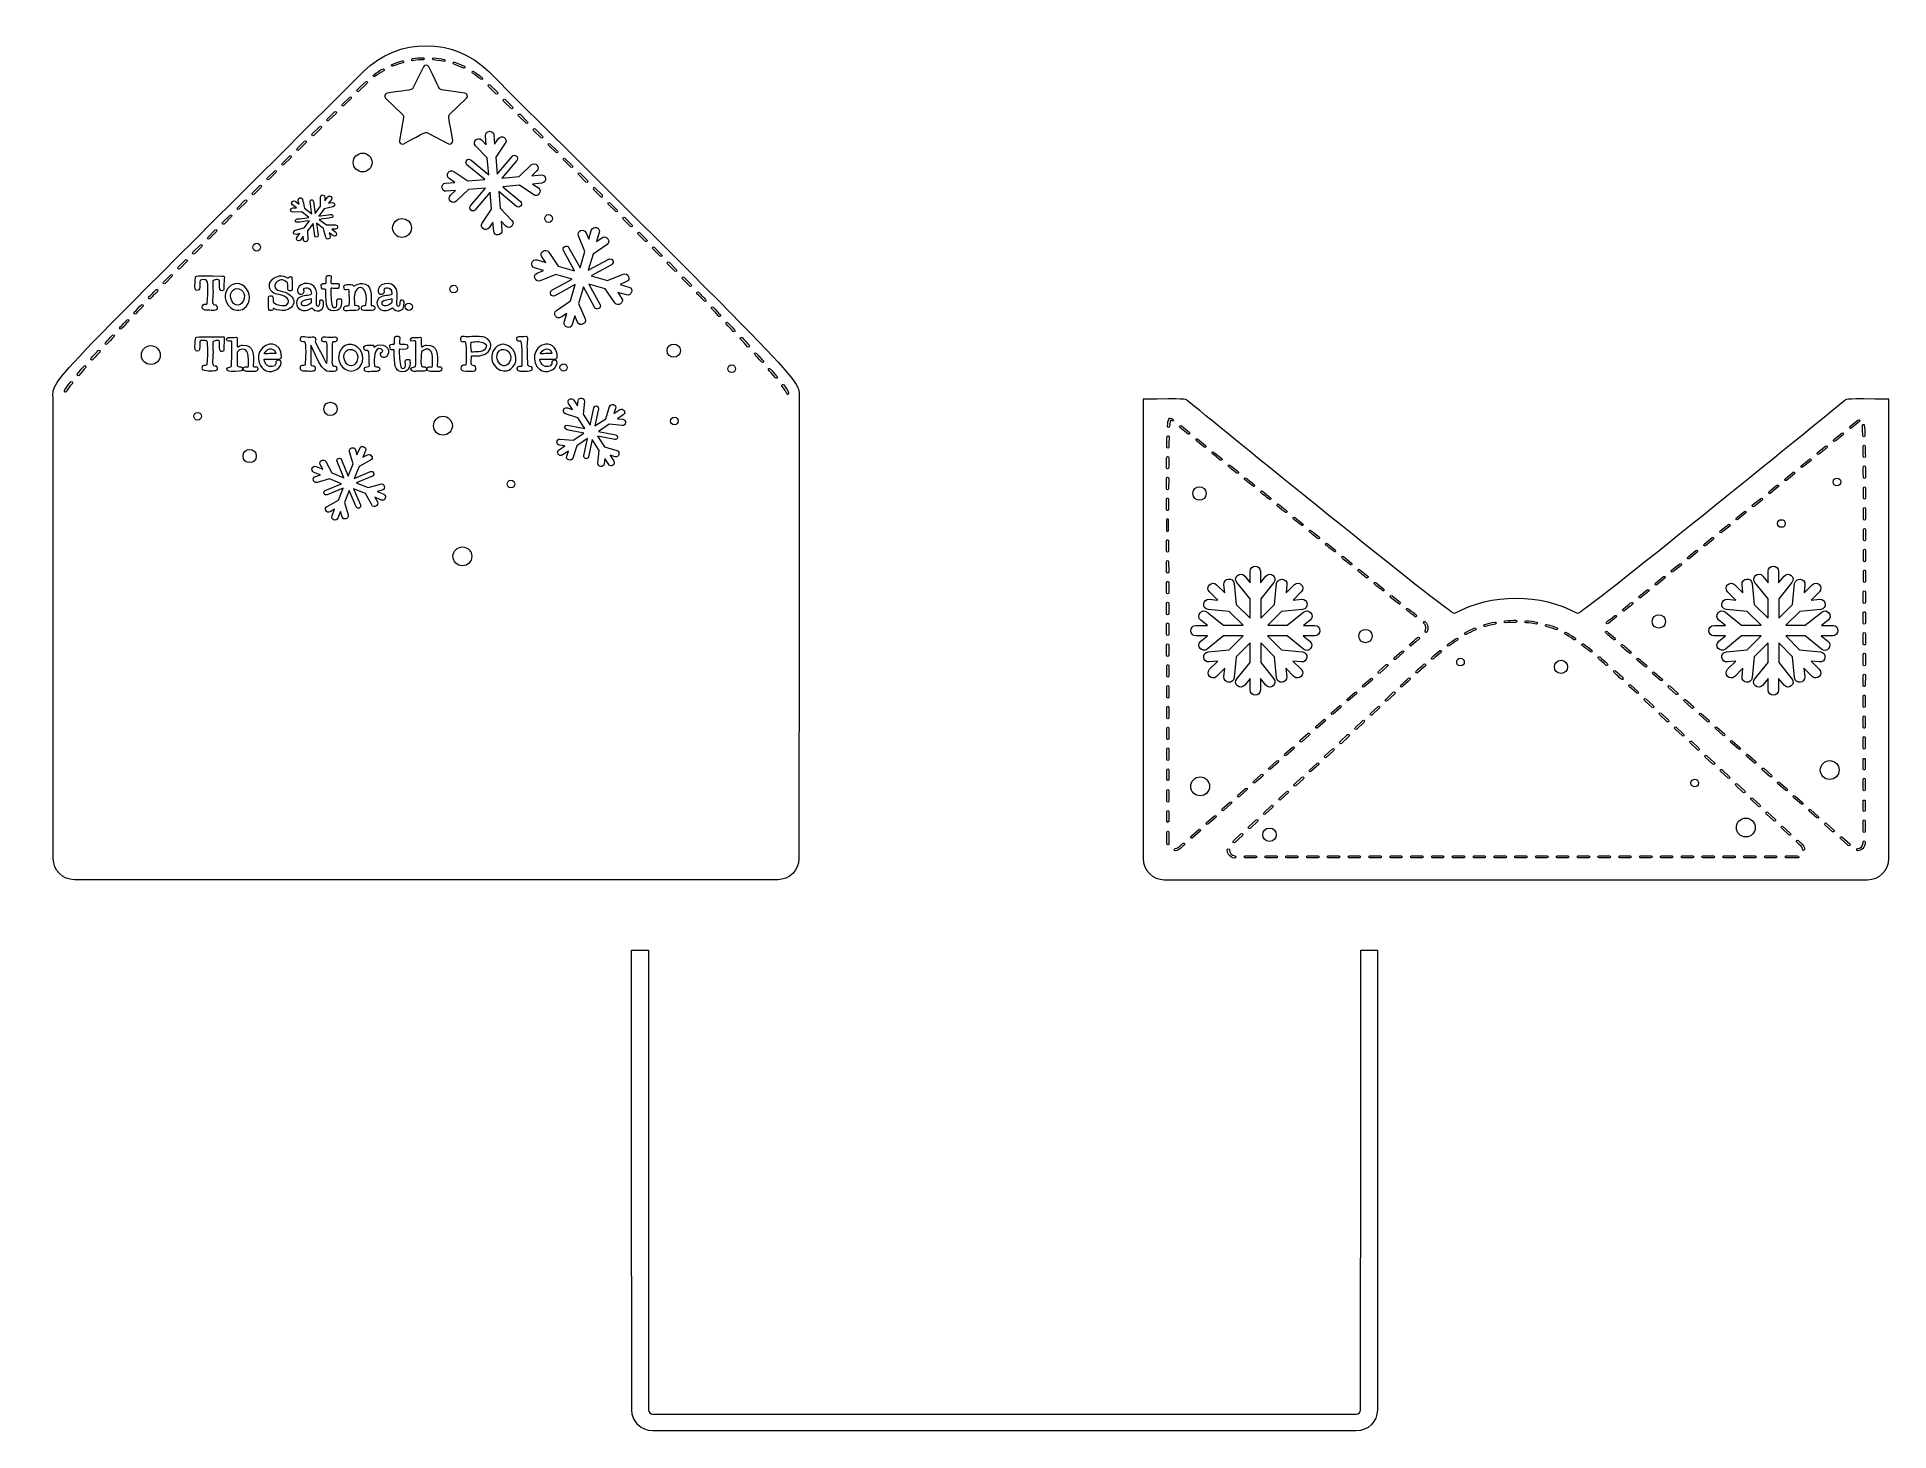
# Model space of a CAD drawing. Header units: inches. Extents: x 0.8 to 13, y 0.4 to 9.6.
import ezdxf

# ---------------------------------------------------------------- set-up
doc = ezdxf.new("R2010")
doc.units = ezdxf.units.IN
doc.header["$MEASUREMENT"] = 0
doc.layers.add('_U+0421_U+043B_U+043E_U+0439 1', color=7, linetype='Continuous')

msp = doc.modelspace()

# ---------------------------------------------------------------- linework, layer by layer
at = {"layer": '_U+0421_U+043B_U+043E_U+0439 1', "color": 12, "lineweight": 9, "true_color": 0xe30613}
for points, knots in [([(3.755, 9.37), (3.526, 9.599), (3.154, 9.599), (2.925, 9.37), (0.762, 7.214), (0.868, 7.337), (0.868, 7.2), (0.868, 5.144), (0.869, 4.413), (0.869, 4.155), (0.87, 4.077), (0.932, 4.015), (1.01, 4.015), (1.088, 4.015), (5.592, 4.015), (5.67, 4.015), (5.748, 4.015), (5.81, 4.077), (5.81, 4.155), (5.812, 4.868), (5.812, 7.213), (5.812, 7.2), (5.812, 7.336), (5.916, 7.216), (3.755, 9.37)], [0, 0, 0, 0, 1, 1, 1, 2, 2, 2, 3, 3, 3, 4, 4, 4, 5, 5, 5, 6, 6, 6, 7, 7, 7, 8, 8, 8, 8]), ([(3.608, 9.194), (3.608, 9.194), (3.496, 9.085), (3.496, 9.085), (3.484, 9.073), (3.491, 9.064), (3.517, 8.913), (3.519, 8.896), (3.502, 8.884), (3.488, 8.892), (3.488, 8.892), (3.349, 8.965), (3.349, 8.965), (3.335, 8.972), (3.335, 8.967), (3.192, 8.892), (3.177, 8.884), (3.16, 8.896), (3.163, 8.913), (3.189, 9.064), (3.196, 9.073), (3.184, 9.085), (3.184, 9.085), (3.072, 9.194), (3.072, 9.194), (3.06, 9.205), (3.067, 9.225), (3.083, 9.228), (3.244, 9.251), (3.246, 9.247), (3.253, 9.261), (3.253, 9.261), (3.322, 9.402), (3.322, 9.402), (3.329, 9.416), (3.35, 9.416), (3.358, 9.402), (3.433, 9.25), (3.428, 9.252), (3.442, 9.25), (3.442, 9.25), (3.597, 9.228), (3.597, 9.228), (3.613, 9.225), (3.62, 9.205), (3.608, 9.194)], [0, 0, 0, 0, 1, 1, 1, 2, 2, 2, 3, 3, 3, 4, 4, 4, 5, 5, 5, 6, 6, 6, 7, 7, 7, 8, 8, 8, 9, 9, 9, 10, 10, 10, 11, 11, 11, 12, 12, 12, 13, 13, 13, 14, 14, 14, 15, 15, 15, 15]), ([(13.034, 7.2), (13.034, 7.2), (13.034, 4.413), (13.033, 4.155), (13.033, 4.077), (12.97, 4.015), (12.893, 4.015), (12.893, 4.015), (8.232, 4.015), (8.232, 4.015), (8.155, 4.015), (8.092, 4.077), (8.092, 4.155), (8.092, 4.413), (8.091, 7.2), (8.091, 7.2), (8.378, 7.2), (8.368, 7.204), (8.386, 7.189), (8.548, 7.056), (10.133, 5.765), (10.156, 5.778), (10.395, 5.912), (10.731, 5.912), (10.97, 5.778), (10.993, 5.765), (12.577, 7.056), (12.74, 7.189), (12.758, 7.204), (12.748, 7.2), (13.034, 7.2)], [0, 0, 0, 0, 1, 1, 1, 2, 2, 2, 3, 3, 3, 4, 4, 4, 5, 5, 5, 6, 6, 6, 7, 7, 7, 8, 8, 8, 9, 9, 9, 10, 10, 10, 10]), ([(9.534, 3.547), (9.534, 3.547), (9.533, 0.745), (9.533, 0.502), (9.533, 0.486), (9.52, 0.473), (9.504, 0.473), (9.504, 0.473), (4.843, 0.473), (4.843, 0.473), (4.827, 0.473), (4.814, 0.486), (4.814, 0.502), (4.813, 0.745), (4.813, 3.547), (4.813, 3.547), (4.813, 3.547), (4.702, 3.547), (4.702, 3.547), (4.702, 3.547), (4.702, 0.76), (4.703, 0.502), (4.703, 0.424), (4.766, 0.362), (4.843, 0.362), (4.843, 0.362), (9.504, 0.362), (9.504, 0.362), (9.581, 0.362), (9.644, 0.424), (9.644, 0.502), (9.644, 0.76), (9.645, 3.547), (9.645, 3.547), (9.645, 3.547), (9.534, 3.547), (9.534, 3.547)], [0, 0, 0, 0, 1, 1, 1, 2, 2, 2, 3, 3, 3, 4, 4, 4, 5, 5, 5, 6, 6, 6, 7, 7, 7, 8, 8, 8, 9, 9, 9, 10, 10, 10, 11, 11, 11, 12, 12, 12, 12])]:
    msp.add_open_spline(points, degree=3, knots=knots, dxfattribs=at)
at = {"layer": '_U+0421_U+043B_U+043E_U+0439 1', "color": 7, "lineweight": 9, "true_color": 0xffffff}
for points, knots in [([(3.251, 9.442), (3.251, 9.442), (3.283, 9.447), (3.321, 9.449), (3.331, 9.449), (3.329, 9.464), (3.32, 9.462), (3.297, 9.462), (3.273, 9.459), (3.25, 9.456), (3.242, 9.455), (3.243, 9.442), (3.251, 9.442)], [0, 0, 0, 0, 1, 1, 1, 2, 2, 2, 3, 3, 3, 4, 4, 4, 4]), ([(3.39, 9.447), (3.426, 9.444), (3.459, 9.437), (3.459, 9.437), (3.467, 9.437), (3.469, 9.449), (3.46, 9.45), (3.438, 9.455), (3.414, 9.459), (3.391, 9.461), (3.382, 9.462), (3.38, 9.448), (3.39, 9.447)], [0, 0, 0, 0, 1, 1, 1, 2, 2, 2, 3, 3, 3, 4, 4, 4, 4]), ([(3.001, 9.338), (3.019, 9.351), (3.039, 9.364), (3.059, 9.375), (3.067, 9.38), (3.06, 9.392), (3.052, 9.387), (3.031, 9.376), (3.012, 9.363), (2.993, 9.349), (2.985, 9.343), (2.994, 9.332), (3.001, 9.338)], [0, 0, 0, 0, 1, 1, 1, 2, 2, 2, 3, 3, 3, 4, 4, 4, 4]), ([(3.118, 9.405), (3.118, 9.405), (3.154, 9.419), (3.185, 9.428), (3.194, 9.43), (3.19, 9.444), (3.182, 9.441), (3.159, 9.435), (3.137, 9.427), (3.115, 9.418), (3.108, 9.415), (3.11, 9.405), (3.118, 9.405)], [0, 0, 0, 0, 1, 1, 1, 2, 2, 2, 3, 3, 3, 4, 4, 4, 4]), ([(3.524, 9.419), (3.553, 9.409), (3.591, 9.392), (3.591, 9.392), (3.598, 9.392), (3.6, 9.402), (3.594, 9.405), (3.573, 9.415), (3.551, 9.424), (3.528, 9.432), (3.52, 9.435), (3.515, 9.422), (3.524, 9.419)], [0, 0, 0, 0, 1, 1, 1, 2, 2, 2, 3, 3, 3, 4, 4, 4, 4]), ([(3.648, 9.359), (3.667, 9.347), (3.685, 9.333), (3.703, 9.319), (3.71, 9.313), (3.719, 9.323), (3.712, 9.329), (3.694, 9.344), (3.675, 9.358), (3.655, 9.371), (3.647, 9.376), (3.64, 9.364), (3.648, 9.359)], [0, 0, 0, 0, 1, 1, 1, 2, 2, 2, 3, 3, 3, 4, 4, 4, 4]), ([(2.793, 9.142), (2.793, 9.142), (2.843, 9.191), (2.843, 9.191), (2.85, 9.197), (2.84, 9.207), (2.834, 9.201), (2.834, 9.201), (2.784, 9.152), (2.784, 9.152), (2.777, 9.146), (2.787, 9.136), (2.793, 9.142)], [0, 0, 0, 0, 1, 1, 1, 2, 2, 2, 3, 3, 3, 4, 4, 4, 4]), ([(2.893, 9.239), (2.893, 9.239), (2.949, 9.293), (2.949, 9.293), (2.955, 9.3), (2.946, 9.31), (2.939, 9.303), (2.939, 9.303), (2.883, 9.249), (2.883, 9.249), (2.877, 9.243), (2.886, 9.233), (2.893, 9.239)], [0, 0, 0, 0, 1, 1, 1, 2, 2, 2, 3, 3, 3, 4, 4, 4, 4]), ([(3.803, 9.223), (3.81, 9.217), (3.82, 9.227), (3.813, 9.233), (3.813, 9.233), (3.763, 9.282), (3.763, 9.282), (3.757, 9.288), (3.747, 9.278), (3.754, 9.272), (3.754, 9.272), (3.803, 9.223), (3.803, 9.223)], [0, 0, 0, 0, 1, 1, 1, 2, 2, 2, 3, 3, 3, 4, 4, 4, 4]), ([(2.694, 9.045), (2.694, 9.045), (2.744, 9.093), (2.744, 9.093), (2.75, 9.1), (2.741, 9.11), (2.734, 9.103), (2.734, 9.103), (2.684, 9.055), (2.684, 9.055), (2.678, 9.048), (2.687, 9.038), (2.694, 9.045)], [0, 0, 0, 0, 1, 1, 1, 2, 2, 2, 3, 3, 3, 4, 4, 4, 4]), ([(3.903, 9.126), (3.91, 9.119), (3.919, 9.129), (3.913, 9.136), (3.913, 9.136), (3.863, 9.184), (3.863, 9.184), (3.856, 9.191), (3.847, 9.181), (3.853, 9.174), (3.853, 9.174), (3.903, 9.126), (3.903, 9.126)], [0, 0, 0, 0, 1, 1, 1, 2, 2, 2, 3, 3, 3, 4, 4, 4, 4]), ([(4.003, 9.028), (4.009, 9.022), (4.019, 9.032), (4.012, 9.038), (4.012, 9.038), (3.963, 9.087), (3.963, 9.087), (3.956, 9.093), (3.946, 9.084), (3.953, 9.077), (3.953, 9.077), (4.003, 9.028), (4.003, 9.028)], [0, 0, 0, 0, 1, 1, 1, 2, 2, 2, 3, 3, 3, 4, 4, 4, 4]), ([(2.595, 8.947), (2.595, 8.947), (2.644, 8.996), (2.644, 8.996), (2.651, 9.003), (2.641, 9.012), (2.635, 9.006), (2.635, 9.006), (2.585, 8.957), (2.585, 8.957), (2.578, 8.951), (2.588, 8.941), (2.595, 8.947)], [0, 0, 0, 0, 1, 1, 1, 2, 2, 2, 3, 3, 3, 4, 4, 4, 4]), ([(3.965, 8.509), (3.965, 8.509), (3.848, 8.607), (3.848, 8.607), (3.848, 8.607), (3.96, 8.617), (3.96, 8.617), (3.96, 8.617), (4.053, 8.554), (4.053, 8.554), (4.082, 8.534), (4.113, 8.579), (4.084, 8.599), (4.084, 8.599), (4.046, 8.625), (4.046, 8.625), (4.046, 8.625), (4.107, 8.631), (4.107, 8.631), (4.144, 8.634), (4.137, 8.688), (4.102, 8.685), (4.102, 8.685), (4.041, 8.68), (4.041, 8.68), (4.041, 8.68), (4.074, 8.712), (4.074, 8.712), (4.1, 8.736), (4.062, 8.776), (4.036, 8.751), (4.036, 8.751), (3.956, 8.674), (3.956, 8.674), (3.956, 8.674), (3.843, 8.664), (3.843, 8.664), (3.843, 8.664), (3.942, 8.781), (3.942, 8.781), (3.959, 8.802), (3.928, 8.828), (3.91, 8.808), (3.91, 8.808), (3.812, 8.691), (3.812, 8.691), (3.812, 8.691), (3.802, 8.803), (3.802, 8.803), (3.802, 8.803), (3.865, 8.896), (3.865, 8.896), (3.885, 8.925), (3.84, 8.955), (3.82, 8.926), (3.82, 8.926), (3.794, 8.888), (3.794, 8.888), (3.794, 8.888), (3.789, 8.95), (3.789, 8.95), (3.786, 8.985), (3.731, 8.981), (3.734, 8.945), (3.734, 8.945), (3.739, 8.884), (3.739, 8.884), (3.739, 8.884), (3.707, 8.917), (3.707, 8.917), (3.681, 8.943), (3.644, 8.903), (3.668, 8.879), (3.668, 8.879), (3.745, 8.798), (3.745, 8.798), (3.745, 8.798), (3.755, 8.686), (3.755, 8.686), (3.755, 8.686), (3.638, 8.784), (3.638, 8.784), (3.617, 8.802), (3.591, 8.77), (3.611, 8.753), (3.611, 8.753), (3.729, 8.654), (3.729, 8.654), (3.729, 8.654), (3.616, 8.645), (3.616, 8.645), (3.616, 8.645), (3.523, 8.707), (3.523, 8.707), (3.495, 8.728), (3.463, 8.683), (3.493, 8.662), (3.493, 8.662), (3.531, 8.636), (3.531, 8.636), (3.531, 8.636), (3.469, 8.631), (3.469, 8.631), (3.434, 8.628), (3.439, 8.574), (3.474, 8.577), (3.474, 8.577), (3.535, 8.582), (3.535, 8.582), (3.535, 8.582), (3.502, 8.55), (3.502, 8.55), (3.476, 8.525), (3.514, 8.486), (3.54, 8.511), (3.54, 8.511), (3.621, 8.588), (3.621, 8.588), (3.621, 8.588), (3.733, 8.598), (3.733, 8.598), (3.733, 8.598), (3.635, 8.48), (3.635, 8.48), (3.617, 8.46), (3.649, 8.433), (3.666, 8.454), (3.666, 8.454), (3.765, 8.571), (3.765, 8.571), (3.765, 8.571), (3.774, 8.459), (3.774, 8.459), (3.774, 8.459), (3.712, 8.366), (3.712, 8.366), (3.692, 8.336), (3.737, 8.307), (3.757, 8.335), (3.757, 8.335), (3.783, 8.373), (3.783, 8.373), (3.783, 8.373), (3.788, 8.312), (3.788, 8.312), (3.791, 8.276), (3.846, 8.281), (3.842, 8.317), (3.842, 8.317), (3.837, 8.378), (3.837, 8.378), (3.837, 8.378), (3.869, 8.345), (3.869, 8.345), (3.895, 8.319), (3.932, 8.359), (3.909, 8.383), (3.909, 8.383), (3.831, 8.464), (3.831, 8.464), (3.831, 8.464), (3.822, 8.576), (3.822, 8.576), (3.822, 8.576), (3.939, 8.477), (3.939, 8.477), (3.959, 8.46), (3.986, 8.491), (3.965, 8.509)], [0, 0, 0, 0, 1, 1, 1, 2, 2, 2, 3, 3, 3, 4, 4, 4, 5, 5, 5, 6, 6, 6, 7, 7, 7, 8, 8, 8, 9, 9, 9, 10, 10, 10, 11, 11, 11, 12, 12, 12, 13, 13, 13, 14, 14, 14, 15, 15, 15, 16, 16, 16, 17, 17, 17, 18, 18, 18, 19, 19, 19, 20, 20, 20, 21, 21, 21, 22, 22, 22, 23, 23, 23, 24, 24, 24, 25, 25, 25, 26, 26, 26, 27, 27, 27, 28, 28, 28, 29, 29, 29, 30, 30, 30, 31, 31, 31, 32, 32, 32, 33, 33, 33, 34, 34, 34, 35, 35, 35, 36, 36, 36, 37, 37, 37, 38, 38, 38, 39, 39, 39, 40, 40, 40, 41, 41, 41, 42, 42, 42, 43, 43, 43, 44, 44, 44, 45, 45, 45, 46, 46, 46, 47, 47, 47, 48, 48, 48, 49, 49, 49, 50, 50, 50, 51, 51, 51, 52, 52, 52, 53, 53, 53, 54, 54, 54, 55, 55, 55, 56, 56, 56, 56]), ([(4.102, 8.931), (4.108, 8.925), (4.118, 8.935), (4.112, 8.941), (4.112, 8.941), (4.062, 8.99), (4.062, 8.99), (4.055, 8.996), (4.046, 8.986), (4.052, 8.98), (4.052, 8.98), (4.102, 8.931), (4.102, 8.931)], [0, 0, 0, 0, 1, 1, 1, 2, 2, 2, 3, 3, 3, 4, 4, 4, 4]), ([(2.495, 8.85), (2.495, 8.85), (2.545, 8.899), (2.545, 8.899), (2.551, 8.905), (2.542, 8.915), (2.535, 8.908), (2.535, 8.908), (2.486, 8.86), (2.486, 8.86), (2.479, 8.853), (2.489, 8.843), (2.495, 8.85)], [0, 0, 0, 0, 1, 1, 1, 2, 2, 2, 3, 3, 3, 4, 4, 4, 4]), ([(4.201, 8.834), (4.208, 8.827), (4.217, 8.837), (4.211, 8.843), (4.211, 8.843), (4.161, 8.892), (4.161, 8.892), (4.155, 8.899), (4.145, 8.889), (4.152, 8.882), (4.152, 8.882), (4.201, 8.834), (4.201, 8.834)], [0, 0, 0, 0, 1, 1, 1, 2, 2, 2, 3, 3, 3, 4, 4, 4, 4]), ([(2.297, 8.654), (2.297, 8.654), (2.347, 8.703), (2.347, 8.703), (2.353, 8.71), (2.343, 8.72), (2.337, 8.713), (2.337, 8.713), (2.287, 8.664), (2.287, 8.664), (2.281, 8.658), (2.291, 8.648), (2.297, 8.654)], [0, 0, 0, 0, 1, 1, 1, 2, 2, 2, 3, 3, 3, 4, 4, 4, 4]), ([(2.396, 8.752), (2.396, 8.752), (2.446, 8.801), (2.446, 8.801), (2.452, 8.807), (2.443, 8.817), (2.436, 8.811), (2.436, 8.811), (2.386, 8.762), (2.386, 8.762), (2.38, 8.756), (2.39, 8.746), (2.396, 8.752)], [0, 0, 0, 0, 1, 1, 1, 2, 2, 2, 3, 3, 3, 4, 4, 4, 4]), ([(2.92, 8.705), (2.954, 8.705), (2.982, 8.733), (2.982, 8.768), (2.982, 8.802), (2.954, 8.83), (2.92, 8.83), (2.885, 8.83), (2.857, 8.802), (2.857, 8.768), (2.857, 8.733), (2.885, 8.705), (2.92, 8.705)], [0, 0, 0, 0, 1, 1, 1, 2, 2, 2, 3, 3, 3, 4, 4, 4, 4]), ([(4.3, 8.736), (4.307, 8.729), (4.317, 8.739), (4.31, 8.746), (4.31, 8.746), (4.26, 8.795), (4.26, 8.795), (4.254, 8.801), (4.244, 8.791), (4.251, 8.785), (4.251, 8.785), (4.3, 8.736), (4.3, 8.736)], [0, 0, 0, 0, 1, 1, 1, 2, 2, 2, 3, 3, 3, 4, 4, 4, 4]), ([(2.198, 8.556), (2.198, 8.556), (2.248, 8.605), (2.248, 8.605), (2.254, 8.612), (2.245, 8.622), (2.238, 8.615), (2.238, 8.615), (2.189, 8.566), (2.189, 8.566), (2.182, 8.56), (2.192, 8.55), (2.198, 8.556)], [0, 0, 0, 0, 1, 1, 1, 2, 2, 2, 3, 3, 3, 4, 4, 4, 4]), ([(4.399, 8.638), (4.406, 8.632), (4.416, 8.641), (4.409, 8.648), (4.409, 8.648), (4.36, 8.697), (4.36, 8.697), (4.353, 8.703), (4.343, 8.693), (4.35, 8.687), (4.35, 8.687), (4.399, 8.638), (4.399, 8.638)], [0, 0, 0, 0, 1, 1, 1, 2, 2, 2, 3, 3, 3, 4, 4, 4, 4]), ([(4.449, 8.589), (4.442, 8.596), (4.452, 8.605), (4.458, 8.599), (4.458, 8.599), (4.508, 8.55), (4.508, 8.55), (4.514, 8.543), (4.505, 8.534), (4.498, 8.54), (4.498, 8.54), (4.449, 8.589), (4.449, 8.589)], [0, 0, 0, 0, 1, 1, 1, 2, 2, 2, 3, 3, 3, 4, 4, 4, 4]), ([(2.1, 8.458), (2.1, 8.458), (2.149, 8.507), (2.149, 8.507), (2.156, 8.514), (2.146, 8.524), (2.139, 8.517), (2.139, 8.517), (2.09, 8.468), (2.09, 8.468), (2.083, 8.462), (2.093, 8.452), (2.1, 8.458)], [0, 0, 0, 0, 1, 1, 1, 2, 2, 2, 3, 3, 3, 4, 4, 4, 4]), ([(2.507, 8.253), (2.507, 8.253), (2.526, 8.279), (2.526, 8.279), (2.526, 8.279), (2.527, 8.255), (2.527, 8.255), (2.528, 8.235), (2.557, 8.238), (2.556, 8.256), (2.556, 8.256), (2.555, 8.315), (2.555, 8.315), (2.555, 8.315), (2.591, 8.363), (2.591, 8.363), (2.591, 8.363), (2.602, 8.282), (2.602, 8.282), (2.604, 8.268), (2.626, 8.271), (2.624, 8.285), (2.624, 8.285), (2.613, 8.366), (2.613, 8.366), (2.613, 8.366), (2.661, 8.33), (2.661, 8.33), (2.675, 8.272), (2.674, 8.257), (2.693, 8.261), (2.71, 8.264), (2.702, 8.284), (2.698, 8.302), (2.698, 8.302), (2.724, 8.282), (2.724, 8.282), (2.739, 8.27), (2.756, 8.294), (2.741, 8.305), (2.741, 8.305), (2.715, 8.325), (2.715, 8.325), (2.715, 8.325), (2.74, 8.326), (2.74, 8.326), (2.759, 8.326), (2.758, 8.356), (2.739, 8.355), (2.739, 8.355), (2.679, 8.354), (2.679, 8.354), (2.679, 8.354), (2.632, 8.39), (2.632, 8.39), (2.711, 8.401), (2.724, 8.399), (2.722, 8.413), (2.72, 8.428), (2.708, 8.423), (2.629, 8.412), (2.629, 8.412), (2.665, 8.46), (2.665, 8.46), (2.665, 8.46), (2.723, 8.474), (2.723, 8.474), (2.742, 8.478), (2.735, 8.506), (2.717, 8.502), (2.717, 8.502), (2.693, 8.497), (2.693, 8.497), (2.693, 8.497), (2.713, 8.523), (2.713, 8.523), (2.724, 8.538), (2.701, 8.555), (2.689, 8.54), (2.689, 8.54), (2.669, 8.514), (2.669, 8.514), (2.669, 8.514), (2.669, 8.539), (2.669, 8.539), (2.668, 8.558), (2.639, 8.556), (2.64, 8.538), (2.64, 8.538), (2.641, 8.478), (2.641, 8.478), (2.641, 8.478), (2.605, 8.43), (2.605, 8.43), (2.594, 8.51), (2.596, 8.523), (2.581, 8.521), (2.567, 8.519), (2.572, 8.507), (2.583, 8.428), (2.583, 8.428), (2.535, 8.464), (2.535, 8.464), (2.521, 8.521), (2.522, 8.537), (2.503, 8.533), (2.486, 8.529), (2.494, 8.51), (2.498, 8.491), (2.498, 8.491), (2.472, 8.511), (2.472, 8.511), (2.457, 8.523), (2.439, 8.5), (2.454, 8.488), (2.454, 8.488), (2.481, 8.468), (2.481, 8.468), (2.481, 8.468), (2.456, 8.468), (2.456, 8.468), (2.437, 8.467), (2.438, 8.438), (2.457, 8.438), (2.457, 8.438), (2.517, 8.44), (2.517, 8.44), (2.517, 8.44), (2.564, 8.403), (2.564, 8.403), (2.485, 8.393), (2.472, 8.395), (2.474, 8.38), (2.476, 8.366), (2.487, 8.371), (2.567, 8.382), (2.567, 8.382), (2.531, 8.334), (2.531, 8.334), (2.531, 8.334), (2.473, 8.32), (2.473, 8.32), (2.454, 8.315), (2.461, 8.287), (2.479, 8.291), (2.479, 8.291), (2.503, 8.297), (2.503, 8.297), (2.503, 8.297), (2.483, 8.271), (2.483, 8.271), (2.472, 8.256), (2.495, 8.238), (2.507, 8.253)], [0, 0, 0, 0, 1, 1, 1, 2, 2, 2, 3, 3, 3, 4, 4, 4, 5, 5, 5, 6, 6, 6, 7, 7, 7, 8, 8, 8, 9, 9, 9, 10, 10, 10, 11, 11, 11, 12, 12, 12, 13, 13, 13, 14, 14, 14, 15, 15, 15, 16, 16, 16, 17, 17, 17, 18, 18, 18, 19, 19, 19, 20, 20, 20, 21, 21, 21, 22, 22, 22, 23, 23, 23, 24, 24, 24, 25, 25, 25, 26, 26, 26, 27, 27, 27, 28, 28, 28, 29, 29, 29, 30, 30, 30, 31, 31, 31, 32, 32, 32, 33, 33, 33, 34, 34, 34, 35, 35, 35, 36, 36, 36, 37, 37, 37, 38, 38, 38, 39, 39, 39, 40, 40, 40, 41, 41, 41, 42, 42, 42, 43, 43, 43, 44, 44, 44, 45, 45, 45, 46, 46, 46, 47, 47, 47, 48, 48, 48, 49, 49, 49, 50, 50, 50, 51, 51, 51, 51]), ([(4.597, 8.442), (4.603, 8.435), (4.613, 8.445), (4.607, 8.452), (4.607, 8.452), (4.557, 8.501), (4.557, 8.501), (4.551, 8.507), (4.541, 8.497), (4.547, 8.491), (4.547, 8.491), (4.597, 8.442), (4.597, 8.442)], [0, 0, 0, 0, 1, 1, 1, 2, 2, 2, 3, 3, 3, 4, 4, 4, 4]), ([(2.001, 8.36), (2.001, 8.36), (2.05, 8.409), (2.05, 8.409), (2.057, 8.416), (2.047, 8.426), (2.041, 8.419), (2.041, 8.419), (1.991, 8.37), (1.991, 8.37), (1.985, 8.363), (1.995, 8.354), (2.001, 8.36)], [0, 0, 0, 0, 1, 1, 1, 2, 2, 2, 3, 3, 3, 4, 4, 4, 4]), ([(3.118, 8.334), (3.118, 8.299), (3.146, 8.271), (3.18, 8.271), (3.215, 8.271), (3.243, 8.299), (3.243, 8.334), (3.243, 8.368), (3.215, 8.396), (3.18, 8.396), (3.146, 8.396), (3.118, 8.368), (3.118, 8.334)], [0, 0, 0, 0, 1, 1, 1, 2, 2, 2, 3, 3, 3, 4, 4, 4, 4]), ([(4.684, 7.942), (4.684, 7.942), (4.625, 7.96), (4.625, 7.96), (4.625, 7.96), (4.668, 7.978), (4.668, 7.978), (4.701, 7.991), (4.679, 8.042), (4.646, 8.028), (4.646, 8.028), (4.543, 7.985), (4.543, 7.985), (4.543, 7.985), (4.435, 8.017), (4.435, 8.017), (4.435, 8.017), (4.569, 8.09), (4.569, 8.09), (4.593, 8.103), (4.573, 8.139), (4.55, 8.126), (4.55, 8.126), (4.415, 8.053), (4.415, 8.053), (4.415, 8.053), (4.447, 8.161), (4.447, 8.161), (4.447, 8.161), (4.539, 8.225), (4.539, 8.225), (4.568, 8.245), (4.537, 8.289), (4.508, 8.27), (4.508, 8.27), (4.47, 8.244), (4.47, 8.244), (4.47, 8.244), (4.487, 8.303), (4.487, 8.303), (4.498, 8.337), (4.445, 8.352), (4.435, 8.318), (4.435, 8.318), (4.418, 8.259), (4.418, 8.259), (4.418, 8.259), (4.4, 8.302), (4.4, 8.302), (4.385, 8.336), (4.336, 8.312), (4.349, 8.281), (4.349, 8.281), (4.392, 8.177), (4.392, 8.177), (4.392, 8.177), (4.361, 8.069), (4.361, 8.069), (4.361, 8.069), (4.287, 8.203), (4.287, 8.203), (4.274, 8.227), (4.238, 8.207), (4.251, 8.184), (4.251, 8.184), (4.324, 8.049), (4.324, 8.049), (4.324, 8.049), (4.216, 8.081), (4.216, 8.081), (4.216, 8.081), (4.153, 8.173), (4.153, 8.173), (4.133, 8.202), (4.087, 8.172), (4.107, 8.142), (4.107, 8.142), (4.134, 8.104), (4.134, 8.104), (4.134, 8.104), (4.075, 8.122), (4.075, 8.122), (4.04, 8.132), (4.025, 8.079), (4.059, 8.069), (4.059, 8.069), (4.118, 8.052), (4.118, 8.052), (4.118, 8.052), (4.076, 8.034), (4.076, 8.034), (4.043, 8.021), (4.064, 7.97), (4.097, 7.984), (4.097, 7.984), (4.2, 8.026), (4.2, 8.026), (4.2, 8.026), (4.308, 7.995), (4.308, 7.995), (4.308, 7.995), (4.174, 7.921), (4.174, 7.921), (4.15, 7.908), (4.17, 7.872), (4.194, 7.885), (4.194, 7.885), (4.328, 7.959), (4.328, 7.959), (4.328, 7.959), (4.296, 7.85), (4.296, 7.85), (4.296, 7.85), (4.204, 7.787), (4.204, 7.787), (4.175, 7.766), (4.206, 7.722), (4.235, 7.742), (4.235, 7.742), (4.273, 7.768), (4.273, 7.768), (4.273, 7.768), (4.256, 7.709), (4.256, 7.709), (4.246, 7.675), (4.298, 7.659), (4.308, 7.693), (4.308, 7.693), (4.326, 7.752), (4.326, 7.752), (4.326, 7.752), (4.343, 7.71), (4.343, 7.71), (4.358, 7.676), (4.407, 7.7), (4.394, 7.731), (4.394, 7.731), (4.351, 7.834), (4.351, 7.834), (4.351, 7.834), (4.383, 7.943), (4.383, 7.943), (4.383, 7.943), (4.456, 7.808), (4.456, 7.808), (4.469, 7.784), (4.505, 7.804), (4.492, 7.828), (4.492, 7.828), (4.419, 7.962), (4.419, 7.962), (4.419, 7.962), (4.527, 7.93), (4.527, 7.93), (4.527, 7.93), (4.591, 7.838), (4.591, 7.838), (4.61, 7.809), (4.656, 7.839), (4.636, 7.869), (4.636, 7.869), (4.61, 7.907), (4.61, 7.907), (4.61, 7.907), (4.669, 7.89), (4.669, 7.89), (4.686, 7.885), (4.698, 7.895), (4.702, 7.908), (4.706, 7.921), (4.701, 7.937), (4.684, 7.942)], [0, 0, 0, 0, 1, 1, 1, 2, 2, 2, 3, 3, 3, 4, 4, 4, 5, 5, 5, 6, 6, 6, 7, 7, 7, 8, 8, 8, 9, 9, 9, 10, 10, 10, 11, 11, 11, 12, 12, 12, 13, 13, 13, 14, 14, 14, 15, 15, 15, 16, 16, 16, 17, 17, 17, 18, 18, 18, 19, 19, 19, 20, 20, 20, 21, 21, 21, 22, 22, 22, 23, 23, 23, 24, 24, 24, 25, 25, 25, 26, 26, 26, 27, 27, 27, 28, 28, 28, 29, 29, 29, 30, 30, 30, 31, 31, 31, 32, 32, 32, 33, 33, 33, 34, 34, 34, 35, 35, 35, 36, 36, 36, 37, 37, 37, 38, 38, 38, 39, 39, 39, 40, 40, 40, 41, 41, 41, 42, 42, 42, 43, 43, 43, 44, 44, 44, 45, 45, 45, 46, 46, 46, 47, 47, 47, 48, 48, 48, 49, 49, 49, 50, 50, 50, 51, 51, 51, 52, 52, 52, 53, 53, 53, 54, 54, 54, 55, 55, 55, 56, 56, 56, 57, 57, 57, 57]), ([(4.152, 8.371), (4.186, 8.371), (4.186, 8.422), (4.152, 8.422), (4.119, 8.422), (4.119, 8.371), (4.152, 8.371)], [0, 0, 0, 0, 1, 1, 1, 2, 2, 2, 2]), ([(4.656, 8.403), (4.649, 8.409), (4.639, 8.399), (4.646, 8.393), (4.646, 8.393), (4.695, 8.344), (4.695, 8.344), (4.702, 8.337), (4.711, 8.347), (4.705, 8.353), (4.705, 8.353), (4.656, 8.403), (4.656, 8.403)], [0, 0, 0, 0, 1, 1, 1, 2, 2, 2, 3, 3, 3, 4, 4, 4, 4]), ([(1.854, 8.212), (1.86, 8.219), (1.85, 8.229), (1.844, 8.222), (1.844, 8.222), (1.795, 8.173), (1.795, 8.173), (1.788, 8.166), (1.798, 8.156), (1.805, 8.163), (1.805, 8.163), (1.854, 8.212), (1.854, 8.212)], [0, 0, 0, 0, 1, 1, 1, 2, 2, 2, 3, 3, 3, 4, 4, 4, 4]), ([(1.903, 8.262), (1.903, 8.262), (1.952, 8.311), (1.952, 8.311), (1.958, 8.317), (1.949, 8.327), (1.942, 8.321), (1.942, 8.321), (1.893, 8.271), (1.893, 8.271), (1.887, 8.265), (1.896, 8.255), (1.903, 8.262)], [0, 0, 0, 0, 1, 1, 1, 2, 2, 2, 3, 3, 3, 4, 4, 4, 4]), ([(2.217, 8.181), (2.251, 8.181), (2.251, 8.232), (2.217, 8.232), (2.184, 8.232), (2.184, 8.181), (2.217, 8.181)], [0, 0, 0, 0, 1, 1, 1, 2, 2, 2, 2]), ([(4.754, 8.304), (4.748, 8.311), (4.738, 8.301), (4.744, 8.294), (4.744, 8.294), (4.793, 8.245), (4.793, 8.245), (4.8, 8.239), (4.81, 8.248), (4.803, 8.255), (4.803, 8.255), (4.754, 8.304), (4.754, 8.304)], [0, 0, 0, 0, 1, 1, 1, 2, 2, 2, 3, 3, 3, 4, 4, 4, 4]), ([(1.746, 8.123), (1.746, 8.123), (1.697, 8.074), (1.697, 8.074), (1.691, 8.067), (1.701, 8.057), (1.707, 8.064), (1.707, 8.064), (1.756, 8.114), (1.756, 8.114), (1.762, 8.12), (1.752, 8.13), (1.746, 8.123)], [0, 0, 0, 0, 1, 1, 1, 2, 2, 2, 3, 3, 3, 4, 4, 4, 4]), ([(4.852, 8.206), (4.846, 8.212), (4.836, 8.202), (4.842, 8.196), (4.842, 8.196), (4.891, 8.146), (4.891, 8.146), (4.898, 8.14), (4.908, 8.15), (4.901, 8.156), (4.901, 8.156), (4.852, 8.206), (4.852, 8.206)], [0, 0, 0, 0, 1, 1, 1, 2, 2, 2, 3, 3, 3, 4, 4, 4, 4]), ([(4.989, 8.047), (4.996, 8.041), (5.006, 8.051), (4.999, 8.057), (4.999, 8.057), (4.95, 8.107), (4.95, 8.107), (4.944, 8.113), (4.934, 8.104), (4.94, 8.097), (4.94, 8.097), (4.989, 8.047), (4.989, 8.047)], [0, 0, 0, 0, 1, 1, 1, 2, 2, 2, 3, 3, 3, 4, 4, 4, 4]), ([(1.648, 8.024), (1.648, 8.024), (1.6, 7.975), (1.6, 7.975), (1.593, 7.968), (1.603, 7.958), (1.61, 7.965), (1.61, 7.965), (1.658, 8.014), (1.658, 8.014), (1.665, 8.021), (1.655, 8.031), (1.648, 8.024)], [0, 0, 0, 0, 1, 1, 1, 2, 2, 2, 3, 3, 3, 4, 4, 4, 4]), ([(1.986, 8.015), (1.809, 8.017), (1.812, 8.018), (1.811, 8.004), (1.808, 7.95), (1.802, 7.921), (1.823, 7.92), (1.86, 7.919), (1.823, 7.99), (1.854, 7.991), (1.893, 7.992), (1.901, 7.997), (1.89, 7.838), (1.889, 7.826), (1.883, 7.829), (1.87, 7.828), (1.857, 7.827), (1.854, 7.812), (1.858, 7.799), (1.861, 7.787), (1.886, 7.79), (1.907, 7.788), (1.92, 7.787), (1.933, 7.787), (1.945, 7.789), (1.959, 7.791), (1.957, 7.807), (1.952, 7.82), (1.95, 7.824), (1.943, 7.824), (1.939, 7.824), (1.917, 7.824), (1.927, 7.856), (1.928, 7.912), (1.928, 7.934), (1.926, 7.956), (1.927, 7.978), (1.927, 7.98), (1.927, 7.983), (1.93, 7.984), (1.938, 7.989), (1.947, 7.992), (1.956, 7.992), (1.971, 7.991), (1.972, 7.988), (1.971, 7.972), (1.97, 7.926), (1.974, 7.917), (1.989, 7.918), (1.997, 7.919), (2, 7.923), (2, 7.932), (2, 8.023), (2.013, 8.014), (1.986, 8.015)], [0, 0, 0, 0, 1, 1, 1, 2, 2, 2, 3, 3, 3, 4, 4, 4, 5, 5, 5, 6, 6, 6, 7, 7, 7, 8, 8, 8, 9, 9, 9, 10, 10, 10, 11, 11, 11, 12, 12, 12, 13, 13, 13, 14, 14, 14, 15, 15, 15, 16, 16, 16, 17, 17, 17, 18, 18, 18, 18]), ([(2.136, 7.945), (2.179, 7.909), (2.184, 7.835), (2.133, 7.8), (2.106, 7.782), (2.069, 7.785), (2.043, 7.807), (1.956, 7.881), (2.05, 8.016), (2.136, 7.945)], [0, 0, 0, 0, 1, 1, 1, 2, 2, 2, 3, 3, 3, 3]), ([(2.337, 7.949), (2.337, 7.971), (2.365, 7.993), (2.388, 7.989), (2.4, 7.986), (2.425, 7.973), (2.424, 7.962), (2.423, 7.951), (2.423, 7.939), (2.424, 7.928), (2.425, 7.921), (2.428, 7.918), (2.435, 7.917), (2.461, 7.915), (2.451, 7.936), (2.451, 7.998), (2.451, 8.005), (2.45, 8.01), (2.443, 8.011), (2.437, 8.013), (2.43, 8.01), (2.428, 8.006), (2.427, 8.002), (2.425, 8.003), (2.422, 8.004), (2.355, 8.047), (2.258, 7.969), (2.322, 7.909), (2.345, 7.888), (2.381, 7.896), (2.411, 7.876), (2.436, 7.858), (2.433, 7.829), (2.408, 7.821), (2.384, 7.814), (2.326, 7.829), (2.326, 7.847), (2.327, 7.869), (2.327, 7.887), (2.307, 7.885), (2.292, 7.883), (2.295, 7.866), (2.295, 7.846), (2.296, 7.791), (2.293, 7.782), (2.316, 7.786), (2.324, 7.788), (2.326, 7.789), (2.327, 7.797), (2.328, 7.8), (2.329, 7.8), (2.331, 7.799), (2.442, 7.754), (2.496, 7.841), (2.442, 7.887), (2.394, 7.927), (2.338, 7.907), (2.337, 7.949)], [0, 0, 0, 0, 1, 1, 1, 2, 2, 2, 3, 3, 3, 4, 4, 4, 5, 5, 5, 6, 6, 6, 7, 7, 7, 8, 8, 8, 9, 9, 9, 10, 10, 10, 11, 11, 11, 12, 12, 12, 13, 13, 13, 14, 14, 14, 15, 15, 15, 16, 16, 16, 17, 17, 17, 18, 18, 18, 19, 19, 19, 19]), ([(2.509, 7.878), (2.536, 7.889), (2.581, 7.883), (2.58, 7.899), (2.577, 7.954), (2.524, 7.938), (2.53, 7.924), (2.543, 7.89), (2.481, 7.88), (2.488, 7.925), (2.498, 7.983), (2.612, 7.984), (2.615, 7.902), (2.616, 7.886), (2.61, 7.829), (2.616, 7.818), (2.623, 7.807), (2.632, 7.819), (2.633, 7.834), (2.633, 7.839), (2.633, 7.844), (2.634, 7.849), (2.636, 7.859), (2.659, 7.861), (2.661, 7.841), (2.666, 7.769), (2.6, 7.778), (2.587, 7.801), (2.585, 7.805), (2.583, 7.806), (2.58, 7.803), (2.569, 7.794), (2.558, 7.789), (2.544, 7.787), (2.481, 7.776), (2.456, 7.857), (2.509, 7.878)], [0, 0, 0, 0, 1, 1, 1, 2, 2, 2, 3, 3, 3, 4, 4, 4, 5, 5, 5, 6, 6, 6, 7, 7, 7, 8, 8, 8, 9, 9, 9, 10, 10, 10, 11, 11, 11, 12, 12, 12, 12]), ([(2.733, 7.966), (2.733, 7.966), (2.733, 7.966), (2.733, 7.966), (2.7, 7.966), (2.708, 7.961), (2.712, 8.007), (2.712, 8.015), (2.71, 8.018), (2.702, 8.019), (2.675, 8.023), (2.678, 8.016), (2.677, 7.97), (2.676, 7.966), (2.674, 7.965), (2.671, 7.965), (2.647, 7.966), (2.642, 7.966), (2.647, 7.937), (2.651, 7.918), (2.676, 7.939), (2.675, 7.923), (2.673, 7.81), (2.686, 7.774), (2.746, 7.786), (2.776, 7.792), (2.783, 7.827), (2.779, 7.858), (2.779, 7.861), (2.777, 7.863), (2.774, 7.863), (2.746, 7.867), (2.747, 7.86), (2.749, 7.835), (2.752, 7.814), (2.742, 7.805), (2.732, 7.806), (2.721, 7.806), (2.718, 7.816), (2.716, 7.827), (2.709, 7.867), (2.707, 7.911), (2.708, 7.928), (2.708, 7.936), (2.711, 7.934), (2.725, 7.933), (2.754, 7.931), (2.767, 7.926), (2.763, 7.956), (2.761, 7.97), (2.753, 7.966), (2.733, 7.966)], [0, 0, 0, 0, 1, 1, 1, 2, 2, 2, 3, 3, 3, 4, 4, 4, 5, 5, 5, 6, 6, 6, 7, 7, 7, 8, 8, 8, 9, 9, 9, 10, 10, 10, 11, 11, 11, 12, 12, 12, 13, 13, 13, 14, 14, 14, 15, 15, 15, 16, 16, 16, 17, 17, 17, 17]), ([(3.149, 7.902), (3.149, 7.894), (3.146, 7.843), (3.147, 7.831), (3.147, 7.814), (3.158, 7.809), (3.162, 7.818), (3.168, 7.829), (3.166, 7.836), (3.168, 7.849), (3.169, 7.859), (3.193, 7.861), (3.194, 7.841), (3.2, 7.769), (3.134, 7.778), (3.121, 7.801), (3.119, 7.805), (3.117, 7.806), (3.114, 7.803), (3.103, 7.794), (3.091, 7.789), (3.078, 7.787), (3.015, 7.777), (2.99, 7.857), (3.043, 7.878), (3.068, 7.889), (3.115, 7.883), (3.114, 7.899), (3.11, 7.954), (3.058, 7.938), (3.063, 7.924), (3.076, 7.89), (3.015, 7.88), (3.022, 7.925), (3.032, 7.981), (3.145, 7.985), (3.149, 7.902)], [0, 0, 0, 0, 1, 1, 1, 2, 2, 2, 3, 3, 3, 4, 4, 4, 5, 5, 5, 6, 6, 6, 7, 7, 7, 8, 8, 8, 9, 9, 9, 10, 10, 10, 11, 11, 11, 12, 12, 12, 12]), ([(5.048, 8.008), (5.041, 8.014), (5.032, 8.004), (5.038, 7.998), (5.038, 7.998), (5.087, 7.948), (5.087, 7.948), (5.093, 7.942), (5.103, 7.951), (5.097, 7.958), (5.097, 7.958), (5.048, 8.008), (5.048, 8.008)], [0, 0, 0, 0, 1, 1, 1, 2, 2, 2, 3, 3, 3, 4, 4, 4, 4]), ([(1.512, 7.865), (1.528, 7.881), (1.544, 7.898), (1.561, 7.915), (1.567, 7.922), (1.557, 7.931), (1.551, 7.925), (1.534, 7.908), (1.518, 7.891), (1.502, 7.875), (1.496, 7.868), (1.506, 7.859), (1.512, 7.865)], [0, 0, 0, 0, 1, 1, 1, 2, 2, 2, 3, 3, 3, 4, 4, 4, 4]), ([(2.064, 7.834), (2.08, 7.815), (2.109, 7.823), (2.12, 7.836), (2.152, 7.877), (2.134, 7.935), (2.081, 7.932), (2.053, 7.93), (2.023, 7.881), (2.064, 7.834)], [0, 0, 0, 0, 1, 1, 1, 2, 2, 2, 3, 3, 3, 3]), ([(2.576, 7.835), (2.578, 7.837), (2.578, 7.839), (2.578, 7.841), (2.579, 7.85), (2.579, 7.858), (2.579, 7.866), (2.56, 7.86), (2.534, 7.858), (2.523, 7.851), (2.501, 7.838), (2.516, 7.792), (2.576, 7.835)], [0, 0, 0, 0, 1, 1, 1, 2, 2, 2, 3, 3, 3, 4, 4, 4, 4]), ([(2.814, 7.958), (2.797, 7.957), (2.793, 7.951), (2.796, 7.934), (2.799, 7.92), (2.807, 7.924), (2.823, 7.925), (2.827, 7.925), (2.83, 7.923), (2.83, 7.919), (2.832, 7.89), (2.832, 7.84), (2.831, 7.827), (2.83, 7.819), (2.83, 7.819), (2.822, 7.818), (2.818, 7.817), (2.815, 7.817), (2.811, 7.817), (2.8, 7.816), (2.794, 7.81), (2.794, 7.798), (2.795, 7.776), (2.821, 7.789), (2.859, 7.787), (2.882, 7.785), (2.903, 7.787), (2.895, 7.812), (2.893, 7.818), (2.889, 7.821), (2.883, 7.821), (2.873, 7.822), (2.866, 7.818), (2.866, 7.827), (2.863, 7.877), (2.86, 7.906), (2.883, 7.929), (2.911, 7.956), (2.957, 7.928), (2.941, 7.825), (2.941, 7.822), (2.939, 7.821), (2.937, 7.821), (2.923, 7.82), (2.911, 7.82), (2.911, 7.805), (2.91, 7.793), (2.915, 7.789), (2.927, 7.787), (2.945, 7.785), (2.983, 7.787), (2.992, 7.789), (2.999, 7.791), (3, 7.793), (3, 7.802), (3, 7.814), (2.999, 7.816), (2.992, 7.818), (2.988, 7.819), (2.983, 7.819), (2.979, 7.819), (2.976, 7.818), (2.975, 7.819), (2.975, 7.822), (2.979, 7.883), (2.98, 7.966), (2.919, 7.966), (2.899, 7.966), (2.88, 7.96), (2.863, 7.95), (2.86, 7.949), (2.858, 7.948), (2.857, 7.952), (2.853, 7.962), (2.833, 7.959), (2.814, 7.958)], [0, 0, 0, 0, 1, 1, 1, 2, 2, 2, 3, 3, 3, 4, 4, 4, 5, 5, 5, 6, 6, 6, 7, 7, 7, 8, 8, 8, 9, 9, 9, 10, 10, 10, 11, 11, 11, 12, 12, 12, 13, 13, 13, 14, 14, 14, 15, 15, 15, 16, 16, 16, 17, 17, 17, 18, 18, 18, 19, 19, 19, 20, 20, 20, 21, 21, 21, 22, 22, 22, 23, 23, 23, 24, 24, 24, 25, 25, 25, 25]), ([(3.113, 7.866), (3.082, 7.856), (3.047, 7.86), (3.048, 7.833), (3.048, 7.816), (3.072, 7.808), (3.11, 7.835), (3.112, 7.837), (3.112, 7.839), (3.112, 7.841), (3.112, 7.85), (3.113, 7.858), (3.113, 7.866)], [0, 0, 0, 0, 1, 1, 1, 2, 2, 2, 3, 3, 3, 4, 4, 4, 4]), ([(3.523, 7.954), (3.489, 7.954), (3.489, 7.903), (3.523, 7.903), (3.556, 7.903), (3.556, 7.954), (3.523, 7.954)], [0, 0, 0, 0, 1, 1, 1, 2, 2, 2, 2]), ([(5.145, 7.908), (5.139, 7.915), (5.129, 7.905), (5.135, 7.898), (5.152, 7.881), (5.168, 7.865), (5.184, 7.849), (5.19, 7.842), (5.2, 7.852), (5.194, 7.858), (5.178, 7.874), (5.162, 7.891), (5.145, 7.908)], [0, 0, 0, 0, 1, 1, 1, 2, 2, 2, 3, 3, 3, 4, 4, 4, 4]), ([(1.454, 7.825), (1.438, 7.808), (1.421, 7.791), (1.406, 7.775), (1.399, 7.768), (1.41, 7.759), (1.416, 7.765), (1.431, 7.781), (1.447, 7.798), (1.464, 7.815), (1.47, 7.822), (1.46, 7.832), (1.454, 7.825)], [0, 0, 0, 0, 1, 1, 1, 2, 2, 2, 3, 3, 3, 4, 4, 4, 4]), ([(3.201, 7.812), (3.201, 7.799), (3.212, 7.787), (3.225, 7.787), (3.238, 7.787), (3.248, 7.798), (3.249, 7.811), (3.249, 7.843), (3.201, 7.844), (3.201, 7.812)], [0, 0, 0, 0, 1, 1, 1, 2, 2, 2, 3, 3, 3, 3]), ([(5.242, 7.808), (5.236, 7.815), (5.226, 7.805), (5.232, 7.799), (5.249, 7.781), (5.265, 7.765), (5.28, 7.748), (5.286, 7.742), (5.296, 7.751), (5.29, 7.758), (5.275, 7.774), (5.259, 7.791), (5.242, 7.808)], [0, 0, 0, 0, 1, 1, 1, 2, 2, 2, 3, 3, 3, 4, 4, 4, 4]), ([(1.262, 7.624), (1.245, 7.606), (1.23, 7.589), (1.215, 7.573), (1.208, 7.566), (1.219, 7.557), (1.225, 7.563), (1.24, 7.58), (1.256, 7.596), (1.272, 7.614), (1.279, 7.621), (1.268, 7.63), (1.262, 7.624)], [0, 0, 0, 0, 1, 1, 1, 2, 2, 2, 3, 3, 3, 4, 4, 4, 4]), ([(1.358, 7.725), (1.341, 7.707), (1.325, 7.69), (1.31, 7.674), (1.303, 7.668), (1.314, 7.658), (1.32, 7.665), (1.335, 7.681), (1.351, 7.698), (1.368, 7.715), (1.374, 7.722), (1.364, 7.731), (1.358, 7.725)], [0, 0, 0, 0, 1, 1, 1, 2, 2, 2, 3, 3, 3, 4, 4, 4, 4]), ([(1.994, 7.613), (1.983, 7.612), (1.847, 7.614), (1.821, 7.611), (1.813, 7.61), (1.812, 7.609), (1.811, 7.601), (1.808, 7.547), (1.803, 7.518), (1.823, 7.517), (1.843, 7.517), (1.839, 7.53), (1.841, 7.576), (1.841, 7.59), (1.851, 7.589), (1.87, 7.588), (1.877, 7.588), (1.891, 7.583), (1.891, 7.577), (1.895, 7.531), (1.893, 7.471), (1.89, 7.436), (1.889, 7.423), (1.883, 7.426), (1.87, 7.425), (1.857, 7.425), (1.854, 7.409), (1.858, 7.397), (1.862, 7.381), (1.932, 7.385), (1.945, 7.387), (1.959, 7.389), (1.957, 7.405), (1.952, 7.417), (1.95, 7.421), (1.943, 7.421), (1.939, 7.421), (1.917, 7.422), (1.927, 7.453), (1.928, 7.51), (1.928, 7.532), (1.926, 7.553), (1.927, 7.575), (1.927, 7.578), (1.927, 7.58), (1.93, 7.581), (1.938, 7.586), (1.947, 7.589), (1.956, 7.589), (1.982, 7.589), (1.964, 7.573), (1.973, 7.527), (1.975, 7.518), (1.98, 7.515), (1.989, 7.515), (1.997, 7.516), (2, 7.52), (2, 7.529), (2, 7.603), (2.009, 7.614), (1.994, 7.613)], [0, 0, 0, 0, 1, 1, 1, 2, 2, 2, 3, 3, 3, 4, 4, 4, 5, 5, 5, 6, 6, 6, 7, 7, 7, 8, 8, 8, 9, 9, 9, 10, 10, 10, 11, 11, 11, 12, 12, 12, 13, 13, 13, 14, 14, 14, 15, 15, 15, 16, 16, 16, 17, 17, 17, 18, 18, 18, 19, 19, 19, 20, 20, 20, 20]), ([(2.202, 7.414), (2.194, 7.414), (2.194, 7.414), (2.195, 7.422), (2.198, 7.495), (2.198, 7.56), (2.125, 7.558), (2.113, 7.557), (2.103, 7.553), (2.094, 7.547), (2.091, 7.545), (2.089, 7.545), (2.089, 7.549), (2.089, 7.567), (2.086, 7.585), (2.087, 7.603), (2.088, 7.608), (2.085, 7.61), (2.081, 7.609), (2.071, 7.608), (2.032, 7.608), (2.028, 7.607), (2.012, 7.604), (2.014, 7.584), (2.03, 7.583), (2.06, 7.582), (2.052, 7.621), (2.051, 7.428), (2.051, 7.414), (2.05, 7.413), (2.037, 7.412), (2.015, 7.411), (2.016, 7.388), (2.033, 7.384), (2.039, 7.382), (2.109, 7.384), (2.116, 7.387), (2.127, 7.392), (2.126, 7.412), (2.112, 7.413), (2.084, 7.417), (2.086, 7.402), (2.089, 7.511), (2.089, 7.517), (2.107, 7.526), (2.113, 7.528), (2.164, 7.547), (2.165, 7.472), (2.164, 7.421), (2.163, 7.408), (2.153, 7.413), (2.14, 7.413), (2.121, 7.414), (2.124, 7.384), (2.147, 7.383), (2.161, 7.382), (2.183, 7.384), (2.198, 7.383), (2.215, 7.382), (2.227, 7.387), (2.225, 7.403), (2.223, 7.415), (2.214, 7.415), (2.202, 7.414)], [0, 0, 0, 0, 1, 1, 1, 2, 2, 2, 3, 3, 3, 4, 4, 4, 5, 5, 5, 6, 6, 6, 7, 7, 7, 8, 8, 8, 9, 9, 9, 10, 10, 10, 11, 11, 11, 12, 12, 12, 13, 13, 13, 14, 14, 14, 15, 15, 15, 16, 16, 16, 17, 17, 17, 18, 18, 18, 19, 19, 19, 20, 20, 20, 21, 21, 21, 21]), ([(2.602, 7.416), (2.601, 7.42), (2.593, 7.42), (2.589, 7.42), (2.564, 7.42), (2.582, 7.453), (2.576, 7.549), (2.576, 7.551), (2.576, 7.554), (2.577, 7.556), (2.663, 7.358), (2.68, 7.383), (2.729, 7.383), (2.747, 7.383), (2.75, 7.39), (2.747, 7.407), (2.745, 7.417), (2.742, 7.419), (2.732, 7.419), (2.708, 7.419), (2.719, 7.458), (2.718, 7.499), (2.717, 7.592), (2.716, 7.579), (2.739, 7.58), (2.751, 7.58), (2.752, 7.596), (2.748, 7.605), (2.743, 7.614), (2.728, 7.611), (2.718, 7.61), (2.669, 7.608), (2.654, 7.625), (2.649, 7.597), (2.647, 7.586), (2.652, 7.579), (2.663, 7.579), (2.677, 7.578), (2.681, 7.581), (2.682, 7.573), (2.689, 7.542), (2.683, 7.449), (2.682, 7.435), (2.669, 7.454), (2.688, 7.421), (2.605, 7.579), (2.604, 7.581), (2.604, 7.583), (2.606, 7.585), (2.609, 7.592), (2.61, 7.6), (2.606, 7.606), (2.6, 7.615), (2.587, 7.612), (2.577, 7.611), (2.527, 7.609), (2.512, 7.626), (2.507, 7.598), (2.504, 7.581), (2.518, 7.579), (2.534, 7.58), (2.551, 7.58), (2.542, 7.451), (2.541, 7.434), (2.54, 7.426), (2.538, 7.424), (2.53, 7.424), (2.523, 7.424), (2.515, 7.425), (2.511, 7.42), (2.506, 7.412), (2.506, 7.404), (2.508, 7.395), (2.512, 7.383), (2.537, 7.386), (2.558, 7.384), (2.57, 7.383), (2.583, 7.383), (2.596, 7.385), (2.609, 7.387), (2.607, 7.403), (2.602, 7.416)], [0, 0, 0, 0, 1, 1, 1, 2, 2, 2, 3, 3, 3, 4, 4, 4, 5, 5, 5, 6, 6, 6, 7, 7, 7, 8, 8, 8, 9, 9, 9, 10, 10, 10, 11, 11, 11, 12, 12, 12, 13, 13, 13, 14, 14, 14, 15, 15, 15, 16, 16, 16, 17, 17, 17, 18, 18, 18, 19, 19, 19, 20, 20, 20, 21, 21, 21, 22, 22, 22, 23, 23, 23, 24, 24, 24, 25, 25, 25, 26, 26, 26, 27, 27, 27, 27]), ([(3.228, 7.461), (3.2, 7.465), (3.201, 7.457), (3.203, 7.432), (3.206, 7.412), (3.197, 7.403), (3.186, 7.403), (3.175, 7.403), (3.172, 7.413), (3.17, 7.424), (3.163, 7.464), (3.161, 7.508), (3.162, 7.526), (3.162, 7.53), (3.163, 7.532), (3.167, 7.531), (3.205, 7.528), (3.217, 7.526), (3.218, 7.543), (3.219, 7.567), (3.211, 7.564), (3.187, 7.564), (3.187, 7.564), (3.187, 7.564), (3.187, 7.564), (3.154, 7.564), (3.163, 7.558), (3.166, 7.605), (3.166, 7.612), (3.164, 7.616), (3.156, 7.617), (3.129, 7.621), (3.132, 7.614), (3.131, 7.568), (3.13, 7.563), (3.128, 7.563), (3.125, 7.563), (3.112, 7.563), (3.099, 7.565), (3.1, 7.553), (3.1, 7.525), (3.105, 7.524), (3.123, 7.527), (3.128, 7.528), (3.129, 7.526), (3.129, 7.521), (3.127, 7.425), (3.137, 7.389), (3.168, 7.383), (3.219, 7.373), (3.239, 7.406), (3.233, 7.456), (3.233, 7.459), (3.231, 7.46), (3.228, 7.461)], [0, 0, 0, 0, 1, 1, 1, 2, 2, 2, 3, 3, 3, 4, 4, 4, 5, 5, 5, 6, 6, 6, 7, 7, 7, 8, 8, 8, 9, 9, 9, 10, 10, 10, 11, 11, 11, 12, 12, 12, 13, 13, 13, 14, 14, 14, 15, 15, 15, 16, 16, 16, 17, 17, 17, 18, 18, 18, 18]), ([(3.417, 7.383), (3.434, 7.382), (3.446, 7.387), (3.444, 7.403), (3.443, 7.415), (3.433, 7.415), (3.422, 7.414), (3.414, 7.414), (3.414, 7.414), (3.414, 7.422), (3.418, 7.495), (3.418, 7.56), (3.344, 7.558), (3.333, 7.557), (3.323, 7.553), (3.313, 7.547), (3.311, 7.545), (3.309, 7.545), (3.309, 7.549), (3.308, 7.567), (3.306, 7.585), (3.307, 7.603), (3.307, 7.608), (3.305, 7.61), (3.301, 7.609), (3.291, 7.608), (3.252, 7.608), (3.248, 7.607), (3.231, 7.604), (3.23, 7.577), (3.262, 7.585), (3.277, 7.588), (3.271, 7.587), (3.271, 7.428), (3.271, 7.414), (3.27, 7.413), (3.256, 7.412), (3.235, 7.411), (3.235, 7.388), (3.253, 7.384), (3.26, 7.382), (3.267, 7.383), (3.274, 7.384), (3.319, 7.385), (3.346, 7.38), (3.343, 7.402), (3.341, 7.414), (3.331, 7.414), (3.319, 7.414), (3.299, 7.415), (3.307, 7.456), (3.309, 7.511), (3.309, 7.513), (3.31, 7.515), (3.312, 7.516), (3.334, 7.534), (3.359, 7.538), (3.373, 7.514), (3.384, 7.493), (3.383, 7.466), (3.383, 7.447), (3.383, 7.424), (3.387, 7.412), (3.374, 7.412), (3.369, 7.412), (3.364, 7.413), (3.359, 7.413), (3.351, 7.413), (3.346, 7.407), (3.347, 7.399), (3.352, 7.375), (3.379, 7.385), (3.417, 7.383)], [0, 0, 0, 0, 1, 1, 1, 2, 2, 2, 3, 3, 3, 4, 4, 4, 5, 5, 5, 6, 6, 6, 7, 7, 7, 8, 8, 8, 9, 9, 9, 10, 10, 10, 11, 11, 11, 12, 12, 12, 13, 13, 13, 14, 14, 14, 15, 15, 15, 16, 16, 16, 17, 17, 17, 18, 18, 18, 19, 19, 19, 20, 20, 20, 21, 21, 21, 22, 22, 22, 23, 23, 23, 24, 24, 24, 24]), ([(3.647, 7.486), (3.64, 7.487), (3.64, 7.486), (3.64, 7.48), (3.638, 7.44), (3.636, 7.422), (3.653, 7.422), (3.66, 7.422), (3.666, 7.422), (3.668, 7.414), (3.671, 7.402), (3.674, 7.39), (3.661, 7.387), (3.648, 7.385), (3.635, 7.384), (3.622, 7.385), (3.601, 7.386), (3.577, 7.383), (3.573, 7.395), (3.569, 7.408), (3.571, 7.423), (3.585, 7.424), (3.597, 7.425), (3.603, 7.422), (3.604, 7.434), (3.605, 7.448), (3.608, 7.541), (3.601, 7.574), (3.599, 7.583), (3.592, 7.58), (3.582, 7.58), (3.571, 7.58), (3.565, 7.587), (3.567, 7.598), (3.571, 7.626), (3.588, 7.61), (3.632, 7.613), (3.663, 7.615), (3.697, 7.617), (3.728, 7.609), (3.787, 7.595), (3.798, 7.47), (3.647, 7.486)], [0, 0, 0, 0, 1, 1, 1, 2, 2, 2, 3, 3, 3, 4, 4, 4, 5, 5, 5, 6, 6, 6, 7, 7, 7, 8, 8, 8, 9, 9, 9, 10, 10, 10, 11, 11, 11, 12, 12, 12, 13, 13, 13, 14, 14, 14, 14]), ([(3.899, 7.398), (3.872, 7.379), (3.835, 7.383), (3.809, 7.405), (3.723, 7.477), (3.814, 7.616), (3.902, 7.542), (3.945, 7.507), (3.95, 7.433), (3.899, 7.398)], [0, 0, 0, 0, 1, 1, 1, 2, 2, 2, 3, 3, 3, 3]), ([(4.013, 7.426), (4.01, 7.451), (4.01, 7.516), (4.009, 7.53), (4.006, 7.581), (4.022, 7.617), (4, 7.616), (3.957, 7.612), (3.94, 7.621), (3.942, 7.597), (3.942, 7.587), (3.947, 7.583), (3.957, 7.583), (3.975, 7.583), (3.976, 7.6), (3.976, 7.428), (3.976, 7.419), (3.976, 7.416), (3.96, 7.418), (3.939, 7.42), (3.936, 7.383), (3.963, 7.383), (4.042, 7.383), (4.044, 7.382), (4.04, 7.409), (4.038, 7.425), (4.015, 7.411), (4.013, 7.426)], [0, 0, 0, 0, 1, 1, 1, 2, 2, 2, 3, 3, 3, 4, 4, 4, 5, 5, 5, 6, 6, 6, 7, 7, 7, 8, 8, 8, 9, 9, 9, 9]), ([(5.386, 7.657), (5.371, 7.674), (5.355, 7.69), (5.338, 7.708), (5.332, 7.715), (5.322, 7.705), (5.328, 7.698), (5.345, 7.681), (5.361, 7.664), (5.376, 7.648), (5.382, 7.641), (5.392, 7.651), (5.386, 7.657)], [0, 0, 0, 0, 1, 1, 1, 2, 2, 2, 3, 3, 3, 4, 4, 4, 4]), ([(5.434, 7.607), (5.427, 7.613), (5.417, 7.604), (5.424, 7.597), (5.44, 7.58), (5.456, 7.563), (5.471, 7.546), (5.477, 7.54), (5.487, 7.549), (5.481, 7.556), (5.466, 7.572), (5.45, 7.589), (5.434, 7.607)], [0, 0, 0, 0, 1, 1, 1, 2, 2, 2, 3, 3, 3, 4, 4, 4, 4]), ([(1.167, 7.522), (1.151, 7.504), (1.135, 7.487), (1.121, 7.471), (1.115, 7.464), (1.125, 7.454), (1.131, 7.461), (1.175, 7.51), (1.185, 7.515), (1.177, 7.522), (1.174, 7.525), (1.17, 7.525), (1.167, 7.522)], [0, 0, 0, 0, 1, 1, 1, 2, 2, 2, 3, 3, 3, 4, 4, 4, 4]), ([(1.516, 7.554), (1.481, 7.554), (1.453, 7.526), (1.453, 7.491), (1.453, 7.457), (1.481, 7.429), (1.516, 7.429), (1.55, 7.429), (1.578, 7.457), (1.578, 7.491), (1.578, 7.526), (1.55, 7.554), (1.516, 7.554)], [0, 0, 0, 0, 1, 1, 1, 2, 2, 2, 3, 3, 3, 4, 4, 4, 4]), ([(2.266, 7.462), (2.269, 7.449), (2.275, 7.433), (2.285, 7.424), (2.301, 7.411), (2.344, 7.41), (2.345, 7.434), (2.345, 7.437), (2.345, 7.443), (2.345, 7.446), (2.35, 7.467), (2.385, 7.458), (2.38, 7.437), (2.371, 7.394), (2.31, 7.363), (2.263, 7.398), (2.231, 7.422), (2.219, 7.479), (2.238, 7.515), (2.277, 7.591), (2.384, 7.579), (2.381, 7.479), (2.38, 7.461), (2.37, 7.465), (2.269, 7.465), (2.267, 7.465), (2.266, 7.464), (2.266, 7.462)], [0, 0, 0, 0, 1, 1, 1, 2, 2, 2, 3, 3, 3, 4, 4, 4, 5, 5, 5, 6, 6, 6, 7, 7, 7, 8, 8, 8, 9, 9, 9, 9]), ([(2.272, 7.5), (2.328, 7.502), (2.314, 7.502), (2.341, 7.501), (2.343, 7.501), (2.346, 7.501), (2.345, 7.505), (2.338, 7.533), (2.295, 7.55), (2.27, 7.504), (2.268, 7.5), (2.27, 7.5), (2.272, 7.5)], [0, 0, 0, 0, 1, 1, 1, 2, 2, 2, 3, 3, 3, 4, 4, 4, 4]), ([(2.884, 7.398), (2.833, 7.363), (2.763, 7.407), (2.76, 7.474), (2.761, 7.554), (2.835, 7.586), (2.888, 7.542), (2.931, 7.507), (2.935, 7.433), (2.884, 7.398)], [0, 0, 0, 0, 1, 1, 1, 2, 2, 2, 3, 3, 3, 3]), ([(2.833, 7.529), (2.804, 7.528), (2.774, 7.478), (2.815, 7.431), (2.832, 7.412), (2.861, 7.42), (2.871, 7.433), (2.903, 7.475), (2.885, 7.532), (2.833, 7.529)], [0, 0, 0, 0, 1, 1, 1, 2, 2, 2, 3, 3, 3, 3]), ([(2.999, 7.546), (2.998, 7.545), (2.996, 7.543), (2.993, 7.542), (2.994, 7.549), (2.996, 7.556), (2.989, 7.556), (2.953, 7.559), (2.912, 7.557), (2.931, 7.526), (2.939, 7.513), (2.955, 7.529), (2.959, 7.515), (2.964, 7.5), (2.962, 7.476), (2.964, 7.423), (2.964, 7.413), (2.956, 7.415), (2.939, 7.411), (2.936, 7.411), (2.932, 7.409), (2.932, 7.406), (2.928, 7.376), (2.943, 7.381), (2.996, 7.382), (3.004, 7.382), (3.012, 7.382), (3.02, 7.384), (3.04, 7.388), (3.035, 7.414), (3.021, 7.413), (3, 7.413), (2.999, 7.416), (2.998, 7.424), (2.994, 7.449), (2.995, 7.474), (3, 7.498), (3.014, 7.563), (3.068, 7.523), (3.048, 7.512), (3.027, 7.502), (3.041, 7.471), (3.064, 7.475), (3.073, 7.477), (3.08, 7.482), (3.085, 7.49), (3.113, 7.536), (3.049, 7.585), (2.999, 7.546)], [0, 0, 0, 0, 1, 1, 1, 2, 2, 2, 3, 3, 3, 4, 4, 4, 5, 5, 5, 6, 6, 6, 7, 7, 7, 8, 8, 8, 9, 9, 9, 10, 10, 10, 11, 11, 11, 12, 12, 12, 13, 13, 13, 14, 14, 14, 15, 15, 15, 16, 16, 16, 16]), ([(3.725, 7.57), (3.701, 7.584), (3.67, 7.581), (3.643, 7.578), (3.639, 7.578), (3.638, 7.576), (3.638, 7.573), (3.637, 7.549), (3.637, 7.555), (3.64, 7.515), (3.64, 7.511), (3.642, 7.511), (3.645, 7.511), (3.659, 7.513), (3.72, 7.508), (3.734, 7.534), (3.744, 7.553), (3.741, 7.561), (3.725, 7.57)], [0, 0, 0, 0, 1, 1, 1, 2, 2, 2, 3, 3, 3, 4, 4, 4, 5, 5, 5, 6, 6, 6, 6]), ([(3.901, 7.478), (3.904, 7.538), (3.812, 7.553), (3.809, 7.48), (3.809, 7.461), (3.817, 7.445), (3.83, 7.431), (3.851, 7.406), (3.9, 7.422), (3.901, 7.478)], [0, 0, 0, 0, 1, 1, 1, 2, 2, 2, 3, 3, 3, 3]), ([(4.208, 7.437), (4.199, 7.394), (4.138, 7.363), (4.091, 7.398), (4.038, 7.438), (4.045, 7.551), (4.131, 7.563), (4.181, 7.57), (4.21, 7.528), (4.209, 7.479), (4.208, 7.461), (4.199, 7.465), (4.097, 7.465), (4.095, 7.465), (4.094, 7.464), (4.094, 7.462), (4.097, 7.449), (4.103, 7.433), (4.113, 7.424), (4.129, 7.411), (4.172, 7.41), (4.173, 7.434), (4.173, 7.437), (4.173, 7.443), (4.173, 7.446), (4.178, 7.467), (4.213, 7.458), (4.208, 7.437)], [0, 0, 0, 0, 1, 1, 1, 2, 2, 2, 3, 3, 3, 4, 4, 4, 5, 5, 5, 6, 6, 6, 7, 7, 7, 8, 8, 8, 9, 9, 9, 9]), ([(4.1, 7.5), (4.156, 7.502), (4.142, 7.502), (4.169, 7.501), (4.171, 7.501), (4.174, 7.501), (4.173, 7.505), (4.166, 7.533), (4.123, 7.549), (4.098, 7.504), (4.096, 7.5), (4.098, 7.5), (4.1, 7.5)], [0, 0, 0, 0, 1, 1, 1, 2, 2, 2, 3, 3, 3, 4, 4, 4, 4]), ([(4.937, 7.521), (4.937, 7.463), (5.025, 7.463), (5.025, 7.521), (5.025, 7.579), (4.937, 7.579), (4.937, 7.521)], [0, 0, 0, 0, 1, 1, 1, 2, 2, 2, 2]), ([(5.528, 7.505), (5.526, 7.508), (5.521, 7.508), (5.518, 7.505), (5.51, 7.498), (5.521, 7.493), (5.564, 7.444), (5.571, 7.437), (5.581, 7.446), (5.575, 7.453), (5.56, 7.469), (5.545, 7.486), (5.528, 7.505)], [0, 0, 0, 0, 1, 1, 1, 2, 2, 2, 3, 3, 3, 4, 4, 4, 4]), ([(1.074, 7.419), (1.057, 7.399), (1.042, 7.382), (1.029, 7.366), (1.023, 7.359), (1.034, 7.35), (1.039, 7.357), (1.083, 7.408), (1.092, 7.412), (1.084, 7.419), (1.081, 7.422), (1.077, 7.422), (1.074, 7.419)], [0, 0, 0, 0, 1, 1, 1, 2, 2, 2, 3, 3, 3, 4, 4, 4, 4]), ([(4.251, 7.385), (4.264, 7.385), (4.275, 7.396), (4.275, 7.408), (4.275, 7.44), (4.227, 7.442), (4.227, 7.41), (4.227, 7.397), (4.238, 7.385), (4.251, 7.385)], [0, 0, 0, 0, 1, 1, 1, 2, 2, 2, 3, 3, 3, 3]), ([(5.365, 7.426), (5.332, 7.426), (5.332, 7.375), (5.365, 7.375), (5.399, 7.375), (5.399, 7.426), (5.365, 7.426)], [0, 0, 0, 0, 1, 1, 1, 2, 2, 2, 2]), ([(5.621, 7.401), (5.618, 7.404), (5.614, 7.404), (5.611, 7.402), (5.603, 7.395), (5.612, 7.392), (5.655, 7.34), (5.661, 7.333), (5.672, 7.341), (5.666, 7.349), (5.653, 7.364), (5.638, 7.381), (5.621, 7.401)], [0, 0, 0, 0, 1, 1, 1, 2, 2, 2, 3, 3, 3, 4, 4, 4, 4]), ([(0.985, 7.313), (0.965, 7.288), (0.951, 7.269), (0.944, 7.256), (0.939, 7.248), (0.951, 7.241), (0.956, 7.249), (0.963, 7.261), (0.976, 7.28), (0.996, 7.304), (1.001, 7.311), (0.99, 7.32), (0.985, 7.313)], [0, 0, 0, 0, 1, 1, 1, 2, 2, 2, 3, 3, 3, 4, 4, 4, 4]), ([(5.71, 7.294), (5.704, 7.302), (5.693, 7.293), (5.698, 7.286), (5.717, 7.261), (5.724, 7.248), (5.727, 7.243), (5.731, 7.237), (5.732, 7.229), (5.737, 7.231), (5.756, 7.236), (5.723, 7.277), (5.71, 7.294)], [0, 0, 0, 0, 1, 1, 1, 2, 2, 2, 3, 3, 3, 4, 4, 4, 4]), ([(2.662, 7.135), (2.662, 7.076), (2.75, 7.076), (2.75, 7.135), (2.75, 7.193), (2.662, 7.193), (2.662, 7.135)], [0, 0, 0, 0, 1, 1, 1, 2, 2, 2, 2]), ([(4.643, 7.066), (4.643, 7.066), (4.608, 7.069), (4.608, 7.069), (4.608, 7.069), (4.647, 7.095), (4.647, 7.095), (4.67, 7.11), (4.646, 7.144), (4.624, 7.13), (4.624, 7.13), (4.585, 7.104), (4.585, 7.104), (4.585, 7.104), (4.596, 7.138), (4.596, 7.138), (4.604, 7.163), (4.565, 7.176), (4.556, 7.15), (4.556, 7.15), (4.53, 7.069), (4.53, 7.069), (4.53, 7.069), (4.459, 7.022), (4.459, 7.022), (4.459, 7.022), (4.482, 7.136), (4.482, 7.136), (4.486, 7.156), (4.456, 7.162), (4.452, 7.142), (4.452, 7.142), (4.428, 7.028), (4.428, 7.028), (4.428, 7.028), (4.381, 7.1), (4.381, 7.1), (4.381, 7.1), (4.389, 7.184), (4.389, 7.184), (4.392, 7.211), (4.351, 7.215), (4.348, 7.189), (4.348, 7.189), (4.344, 7.154), (4.344, 7.154), (4.344, 7.154), (4.319, 7.193), (4.319, 7.193), (4.304, 7.215), (4.269, 7.193), (4.284, 7.17), (4.284, 7.17), (4.31, 7.131), (4.31, 7.131), (4.31, 7.131), (4.276, 7.142), (4.276, 7.142), (4.25, 7.15), (4.239, 7.109), (4.264, 7.102), (4.264, 7.102), (4.345, 7.076), (4.345, 7.076), (4.345, 7.076), (4.392, 7.004), (4.392, 7.004), (4.392, 7.004), (4.278, 7.028), (4.278, 7.028), (4.258, 7.032), (4.252, 7.001), (4.272, 6.997), (4.272, 6.997), (4.386, 6.974), (4.386, 6.974), (4.386, 6.974), (4.314, 6.927), (4.314, 6.927), (4.314, 6.927), (4.229, 6.935), (4.229, 6.935), (4.203, 6.938), (4.198, 6.897), (4.225, 6.894), (4.225, 6.894), (4.26, 6.89), (4.26, 6.89), (4.26, 6.89), (4.221, 6.864), (4.221, 6.864), (4.198, 6.849), (4.221, 6.815), (4.244, 6.83), (4.244, 6.83), (4.283, 6.855), (4.283, 6.855), (4.283, 6.855), (4.272, 6.822), (4.272, 6.822), (4.264, 6.796), (4.304, 6.784), (4.312, 6.809), (4.312, 6.809), (4.338, 6.891), (4.338, 6.891), (4.338, 6.891), (4.41, 6.938), (4.41, 6.938), (4.41, 6.938), (4.386, 6.824), (4.386, 6.824), (4.384, 6.815), (4.39, 6.807), (4.398, 6.805), (4.406, 6.803), (4.415, 6.809), (4.417, 6.817), (4.417, 6.817), (4.44, 6.931), (4.44, 6.931), (4.44, 6.931), (4.487, 6.86), (4.487, 6.86), (4.487, 6.86), (4.479, 6.775), (4.479, 6.775), (4.476, 6.748), (4.517, 6.744), (4.52, 6.771), (4.52, 6.771), (4.524, 6.806), (4.524, 6.806), (4.524, 6.806), (4.55, 6.767), (4.55, 6.767), (4.564, 6.744), (4.599, 6.767), (4.584, 6.789), (4.584, 6.789), (4.559, 6.828), (4.559, 6.828), (4.559, 6.828), (4.592, 6.818), (4.592, 6.818), (4.605, 6.814), (4.615, 6.822), (4.617, 6.832), (4.62, 6.842), (4.617, 6.854), (4.604, 6.858), (4.604, 6.858), (4.523, 6.884), (4.523, 6.884), (4.523, 6.884), (4.476, 6.955), (4.476, 6.955), (4.476, 6.955), (4.59, 6.932), (4.59, 6.932), (4.599, 6.93), (4.607, 6.936), (4.609, 6.944), (4.61, 6.952), (4.605, 6.96), (4.597, 6.962), (4.597, 6.962), (4.483, 6.986), (4.483, 6.986), (4.483, 6.986), (4.554, 7.033), (4.554, 7.033), (4.554, 7.033), (4.639, 7.025), (4.639, 7.025), (4.652, 7.023), (4.66, 7.032), (4.661, 7.043), (4.663, 7.053), (4.656, 7.064), (4.643, 7.066)], [0, 0, 0, 0, 1, 1, 1, 2, 2, 2, 3, 3, 3, 4, 4, 4, 5, 5, 5, 6, 6, 6, 7, 7, 7, 8, 8, 8, 9, 9, 9, 10, 10, 10, 11, 11, 11, 12, 12, 12, 13, 13, 13, 14, 14, 14, 15, 15, 15, 16, 16, 16, 17, 17, 17, 18, 18, 18, 19, 19, 19, 20, 20, 20, 21, 21, 21, 22, 22, 22, 23, 23, 23, 24, 24, 24, 25, 25, 25, 26, 26, 26, 27, 27, 27, 28, 28, 28, 29, 29, 29, 30, 30, 30, 31, 31, 31, 32, 32, 32, 33, 33, 33, 34, 34, 34, 35, 35, 35, 36, 36, 36, 37, 37, 37, 38, 38, 38, 39, 39, 39, 40, 40, 40, 41, 41, 41, 42, 42, 42, 43, 43, 43, 44, 44, 44, 45, 45, 45, 46, 46, 46, 47, 47, 47, 48, 48, 48, 49, 49, 49, 50, 50, 50, 51, 51, 51, 52, 52, 52, 53, 53, 53, 54, 54, 54, 55, 55, 55, 56, 56, 56, 57, 57, 57, 58, 58, 58, 59, 59, 59, 60, 60, 60, 60]), ([(1.826, 7.111), (1.792, 7.111), (1.792, 7.061), (1.826, 7.061), (1.86, 7.061), (1.86, 7.111), (1.826, 7.111)], [0, 0, 0, 0, 1, 1, 1, 2, 2, 2, 2]), ([(3.451, 7.086), (3.417, 7.086), (3.389, 7.058), (3.389, 7.023), (3.389, 6.989), (3.417, 6.961), (3.451, 6.961), (3.486, 6.961), (3.514, 6.989), (3.514, 7.023), (3.514, 7.058), (3.486, 7.086), (3.451, 7.086)], [0, 0, 0, 0, 1, 1, 1, 2, 2, 2, 3, 3, 3, 4, 4, 4, 4]), ([(4.986, 7.08), (4.952, 7.08), (4.952, 7.029), (4.986, 7.029), (5.019, 7.029), (5.019, 7.08), (4.986, 7.08)], [0, 0, 0, 0, 1, 1, 1, 2, 2, 2, 2]), ([(8.253, 7.02), (8.253, 7.01), (8.266, 7.009), (8.267, 7.019), (8.269, 7.049), (8.273, 7.058), (8.274, 7.061), (8.276, 7.06), (8.28, 7.056), (8.282, 7.055), (8.289, 7.049), (8.298, 7.06), (8.291, 7.065), (8.261, 7.089), (8.257, 7.063), (8.253, 7.02)], [0, 0, 0, 0, 1, 1, 1, 2, 2, 2, 3, 3, 3, 4, 4, 4, 5, 5, 5, 5]), ([(8.345, 7.022), (8.337, 7.028), (8.329, 7.017), (8.336, 7.011), (8.336, 7.011), (8.39, 6.968), (8.39, 6.968), (8.397, 6.962), (8.405, 6.973), (8.398, 6.979), (8.398, 6.979), (8.345, 7.022), (8.345, 7.022)], [0, 0, 0, 0, 1, 1, 1, 2, 2, 2, 3, 3, 3, 4, 4, 4, 4]), ([(12.829, 7.061), (12.829, 7.061), (12.776, 7.018), (12.776, 7.018), (12.768, 7.012), (12.777, 7.002), (12.784, 7.007), (12.784, 7.007), (12.838, 7.051), (12.838, 7.051), (12.845, 7.056), (12.837, 7.067), (12.829, 7.061)], [0, 0, 0, 0, 1, 1, 1, 2, 2, 2, 3, 3, 3, 4, 4, 4, 4]), ([(12.875, 6.957), (12.874, 6.987), (12.873, 7.009), (12.871, 7.026), (12.871, 7.03), (12.868, 7.033), (12.864, 7.032), (12.854, 7.031), (12.859, 7.026), (12.861, 6.956), (12.861, 6.947), (12.875, 6.948), (12.875, 6.957)], [0, 0, 0, 0, 1, 1, 1, 2, 2, 2, 3, 3, 3, 4, 4, 4, 4]), ([(2.127, 6.822), (2.127, 6.764), (2.215, 6.764), (2.215, 6.822), (2.215, 6.88), (2.127, 6.88), (2.127, 6.822)], [0, 0, 0, 0, 1, 1, 1, 2, 2, 2, 2]), ([(3.059, 6.569), (3.059, 6.569), (3.016, 6.587), (3.016, 6.587), (3.016, 6.587), (3.049, 6.597), (3.049, 6.597), (3.076, 6.606), (3.062, 6.645), (3.037, 6.637), (3.037, 6.637), (2.956, 6.613), (2.956, 6.613), (2.956, 6.613), (2.876, 6.645), (2.876, 6.645), (2.876, 6.645), (2.984, 6.69), (2.984, 6.69), (3.003, 6.698), (2.991, 6.727), (2.972, 6.719), (2.972, 6.719), (2.864, 6.674), (2.864, 6.674), (2.864, 6.674), (2.897, 6.753), (2.897, 6.753), (2.897, 6.753), (2.971, 6.794), (2.971, 6.794), (2.983, 6.8), (2.985, 6.813), (2.979, 6.822), (2.975, 6.831), (2.963, 6.837), (2.952, 6.831), (2.952, 6.831), (2.921, 6.814), (2.921, 6.814), (2.921, 6.814), (2.939, 6.857), (2.939, 6.857), (2.944, 6.87), (2.937, 6.88), (2.928, 6.884), (2.918, 6.888), (2.905, 6.886), (2.9, 6.873), (2.9, 6.873), (2.882, 6.83), (2.882, 6.83), (2.882, 6.83), (2.872, 6.863), (2.872, 6.863), (2.865, 6.889), (2.825, 6.877), (2.833, 6.851), (2.833, 6.851), (2.857, 6.77), (2.857, 6.77), (2.857, 6.77), (2.824, 6.69), (2.824, 6.69), (2.824, 6.69), (2.779, 6.798), (2.779, 6.798), (2.776, 6.806), (2.767, 6.809), (2.759, 6.806), (2.751, 6.803), (2.747, 6.794), (2.751, 6.786), (2.751, 6.786), (2.795, 6.678), (2.795, 6.678), (2.795, 6.678), (2.716, 6.711), (2.716, 6.711), (2.716, 6.711), (2.675, 6.786), (2.675, 6.786), (2.662, 6.809), (2.626, 6.789), (2.639, 6.766), (2.639, 6.766), (2.655, 6.735), (2.655, 6.735), (2.655, 6.735), (2.612, 6.753), (2.612, 6.753), (2.587, 6.763), (2.571, 6.725), (2.596, 6.714), (2.596, 6.714), (2.64, 6.697), (2.64, 6.697), (2.64, 6.697), (2.606, 6.686), (2.606, 6.686), (2.579, 6.678), (2.594, 6.639), (2.618, 6.647), (2.618, 6.647), (2.7, 6.671), (2.7, 6.671), (2.7, 6.671), (2.779, 6.638), (2.779, 6.638), (2.779, 6.638), (2.672, 6.593), (2.672, 6.593), (2.653, 6.586), (2.665, 6.557), (2.684, 6.565), (2.684, 6.565), (2.791, 6.61), (2.791, 6.61), (2.791, 6.61), (2.759, 6.53), (2.759, 6.53), (2.759, 6.53), (2.684, 6.489), (2.684, 6.489), (2.672, 6.483), (2.671, 6.471), (2.676, 6.461), (2.681, 6.452), (2.692, 6.447), (2.704, 6.453), (2.704, 6.453), (2.734, 6.47), (2.734, 6.47), (2.734, 6.47), (2.717, 6.426), (2.717, 6.426), (2.706, 6.401), (2.745, 6.385), (2.755, 6.411), (2.755, 6.411), (2.773, 6.454), (2.773, 6.454), (2.773, 6.454), (2.783, 6.42), (2.783, 6.42), (2.791, 6.394), (2.831, 6.406), (2.823, 6.432), (2.823, 6.432), (2.799, 6.514), (2.799, 6.514), (2.799, 6.514), (2.831, 6.593), (2.831, 6.593), (2.831, 6.593), (2.876, 6.486), (2.876, 6.486), (2.884, 6.467), (2.913, 6.479), (2.905, 6.498), (2.905, 6.498), (2.86, 6.605), (2.86, 6.605), (2.86, 6.605), (2.939, 6.573), (2.939, 6.573), (2.939, 6.573), (2.98, 6.498), (2.98, 6.498), (2.993, 6.474), (3.029, 6.494), (3.017, 6.518), (3.017, 6.518), (3, 6.549), (3, 6.549), (3, 6.549), (3.043, 6.531), (3.043, 6.531), (3.068, 6.52), (3.084, 6.559), (3.059, 6.569)], [0, 0, 0, 0, 1, 1, 1, 2, 2, 2, 3, 3, 3, 4, 4, 4, 5, 5, 5, 6, 6, 6, 7, 7, 7, 8, 8, 8, 9, 9, 9, 10, 10, 10, 11, 11, 11, 12, 12, 12, 13, 13, 13, 14, 14, 14, 15, 15, 15, 16, 16, 16, 17, 17, 17, 18, 18, 18, 19, 19, 19, 20, 20, 20, 21, 21, 21, 22, 22, 22, 23, 23, 23, 24, 24, 24, 25, 25, 25, 26, 26, 26, 27, 27, 27, 28, 28, 28, 29, 29, 29, 30, 30, 30, 31, 31, 31, 32, 32, 32, 33, 33, 33, 34, 34, 34, 35, 35, 35, 36, 36, 36, 37, 37, 37, 38, 38, 38, 39, 39, 39, 40, 40, 40, 41, 41, 41, 42, 42, 42, 43, 43, 43, 44, 44, 44, 45, 45, 45, 46, 46, 46, 47, 47, 47, 48, 48, 48, 49, 49, 49, 50, 50, 50, 51, 51, 51, 52, 52, 52, 53, 53, 53, 54, 54, 54, 55, 55, 55, 56, 56, 56, 57, 57, 57, 58, 58, 58, 59, 59, 59, 60, 60, 60, 60]), ([(8.25, 6.951), (8.249, 6.931), (8.249, 6.908), (8.248, 6.882), (8.248, 6.872), (8.262, 6.872), (8.262, 6.881), (8.263, 6.908), (8.263, 6.93), (8.264, 6.95), (8.264, 6.959), (8.25, 6.96), (8.25, 6.951)], [0, 0, 0, 0, 1, 1, 1, 2, 2, 2, 3, 3, 3, 4, 4, 4, 4]), ([(8.497, 6.881), (8.504, 6.876), (8.513, 6.887), (8.506, 6.892), (8.506, 6.892), (8.452, 6.936), (8.452, 6.936), (8.445, 6.941), (8.436, 6.931), (8.443, 6.925), (8.443, 6.925), (8.497, 6.881), (8.497, 6.881)], [0, 0, 0, 0, 1, 1, 1, 2, 2, 2, 3, 3, 3, 4, 4, 4, 4]), ([(12.565, 6.833), (12.569, 6.833), (12.62, 6.875), (12.623, 6.877), (12.63, 6.883), (12.622, 6.894), (12.614, 6.888), (12.614, 6.888), (12.561, 6.845), (12.561, 6.845), (12.556, 6.841), (12.559, 6.833), (12.565, 6.833)], [0, 0, 0, 0, 1, 1, 1, 2, 2, 2, 3, 3, 3, 4, 4, 4, 4]), ([(12.673, 6.919), (12.677, 6.919), (12.728, 6.962), (12.731, 6.964), (12.738, 6.97), (12.729, 6.981), (12.722, 6.975), (12.722, 6.975), (12.668, 6.932), (12.668, 6.932), (12.663, 6.927), (12.666, 6.919), (12.673, 6.919)], [0, 0, 0, 0, 1, 1, 1, 2, 2, 2, 3, 3, 3, 4, 4, 4, 4]), ([(12.863, 6.888), (12.864, 6.823), (12.86, 6.812), (12.871, 6.812), (12.875, 6.812), (12.878, 6.815), (12.878, 6.819), (12.877, 6.844), (12.877, 6.867), (12.877, 6.888), (12.877, 6.897), (12.863, 6.897), (12.863, 6.888)], [0, 0, 0, 0, 1, 1, 1, 2, 2, 2, 3, 3, 3, 4, 4, 4, 4]), ([(8.254, 6.819), (8.243, 6.82), (8.247, 6.801), (8.247, 6.744), (8.247, 6.74), (8.25, 6.737), (8.254, 6.737), (8.266, 6.737), (8.261, 6.754), (8.261, 6.812), (8.261, 6.816), (8.258, 6.819), (8.254, 6.819)], [0, 0, 0, 0, 1, 1, 1, 2, 2, 2, 3, 3, 3, 4, 4, 4, 4]), ([(8.614, 6.796), (8.617, 6.799), (8.616, 6.803), (8.613, 6.806), (8.613, 6.806), (8.559, 6.849), (8.559, 6.849), (8.553, 6.855), (8.544, 6.844), (8.551, 6.838), (8.597, 6.801), (8.607, 6.788), (8.614, 6.796)], [0, 0, 0, 0, 1, 1, 1, 2, 2, 2, 3, 3, 3, 4, 4, 4, 4]), ([(8.716, 6.707), (8.723, 6.707), (8.726, 6.715), (8.721, 6.719), (8.721, 6.719), (8.667, 6.762), (8.667, 6.762), (8.66, 6.768), (8.651, 6.757), (8.658, 6.752), (8.661, 6.749), (8.712, 6.707), (8.716, 6.707)], [0, 0, 0, 0, 1, 1, 1, 2, 2, 2, 3, 3, 3, 4, 4, 4, 4]), ([(12.462, 6.748), (12.462, 6.748), (12.516, 6.791), (12.516, 6.791), (12.523, 6.797), (12.514, 6.808), (12.507, 6.802), (12.507, 6.802), (12.453, 6.758), (12.453, 6.758), (12.446, 6.753), (12.455, 6.742), (12.462, 6.748)], [0, 0, 0, 0, 1, 1, 1, 2, 2, 2, 3, 3, 3, 4, 4, 4, 4]), ([(12.871, 6.757), (12.859, 6.757), (12.864, 6.739), (12.865, 6.681), (12.865, 6.672), (12.879, 6.672), (12.879, 6.681), (12.878, 6.745), (12.882, 6.757), (12.871, 6.757)], [0, 0, 0, 0, 1, 1, 1, 2, 2, 2, 3, 3, 3, 3]), ([(3.902, 6.662), (3.869, 6.662), (3.869, 6.611), (3.902, 6.611), (3.936, 6.611), (3.936, 6.662), (3.902, 6.662)], [0, 0, 0, 0, 1, 1, 1, 2, 2, 2, 2]), ([(8.261, 6.675), (8.261, 6.684), (8.247, 6.684), (8.247, 6.675), (8.247, 6.675), (8.246, 6.606), (8.246, 6.606), (8.246, 6.596), (8.26, 6.596), (8.26, 6.606), (8.26, 6.606), (8.261, 6.675), (8.261, 6.675)], [0, 0, 0, 0, 1, 1, 1, 2, 2, 2, 3, 3, 3, 4, 4, 4, 4]), ([(8.509, 6.574), (8.509, 6.633), (8.421, 6.633), (8.421, 6.574), (8.421, 6.516), (8.509, 6.516), (8.509, 6.574)], [0, 0, 0, 0, 1, 1, 1, 2, 2, 2, 2]), ([(8.824, 6.62), (8.83, 6.62), (8.833, 6.629), (8.828, 6.633), (8.828, 6.633), (8.774, 6.676), (8.774, 6.676), (8.767, 6.682), (8.758, 6.671), (8.766, 6.665), (8.769, 6.663), (8.82, 6.62), (8.824, 6.62)], [0, 0, 0, 0, 1, 1, 1, 2, 2, 2, 3, 3, 3, 4, 4, 4, 4]), ([(12.247, 6.575), (12.247, 6.575), (12.301, 6.618), (12.301, 6.618), (12.308, 6.624), (12.299, 6.634), (12.292, 6.629), (12.292, 6.629), (12.238, 6.585), (12.238, 6.585), (12.231, 6.58), (12.24, 6.569), (12.247, 6.575)], [0, 0, 0, 0, 1, 1, 1, 2, 2, 2, 3, 3, 3, 4, 4, 4, 4]), ([(12.355, 6.661), (12.355, 6.661), (12.408, 6.704), (12.408, 6.704), (12.415, 6.71), (12.407, 6.721), (12.4, 6.715), (12.4, 6.715), (12.346, 6.672), (12.346, 6.672), (12.339, 6.666), (12.347, 6.655), (12.355, 6.661)], [0, 0, 0, 0, 1, 1, 1, 2, 2, 2, 3, 3, 3, 4, 4, 4, 4]), ([(12.664, 6.651), (12.664, 6.617), (12.715, 6.617), (12.715, 6.651), (12.715, 6.684), (12.664, 6.684), (12.664, 6.651)], [0, 0, 0, 0, 1, 1, 1, 2, 2, 2, 2]), ([(8.246, 6.537), (8.246, 6.537), (8.246, 6.468), (8.246, 6.468), (8.246, 6.458), (8.26, 6.458), (8.26, 6.468), (8.26, 6.468), (8.26, 6.537), (8.26, 6.537), (8.26, 6.546), (8.246, 6.546), (8.246, 6.537)], [0, 0, 0, 0, 1, 1, 1, 2, 2, 2, 3, 3, 3, 4, 4, 4, 4]), ([(8.931, 6.534), (8.938, 6.534), (8.941, 6.542), (8.935, 6.546), (8.935, 6.546), (8.882, 6.589), (8.882, 6.589), (8.875, 6.595), (8.866, 6.584), (8.873, 6.579), (8.876, 6.576), (8.927, 6.534), (8.931, 6.534)], [0, 0, 0, 0, 1, 1, 1, 2, 2, 2, 3, 3, 3, 4, 4, 4, 4]), ([(9.044, 6.45), (9.046, 6.453), (9.046, 6.457), (9.043, 6.459), (9.043, 6.459), (8.989, 6.503), (8.989, 6.503), (8.982, 6.509), (8.973, 6.498), (8.98, 6.492), (9.027, 6.455), (9.037, 6.441), (9.044, 6.45)], [0, 0, 0, 0, 1, 1, 1, 2, 2, 2, 3, 3, 3, 4, 4, 4, 4]), ([(12.14, 6.488), (12.14, 6.488), (12.193, 6.531), (12.193, 6.531), (12.201, 6.537), (12.192, 6.548), (12.185, 6.542), (12.185, 6.542), (12.131, 6.499), (12.131, 6.499), (12.124, 6.493), (12.133, 6.482), (12.14, 6.488)], [0, 0, 0, 0, 1, 1, 1, 2, 2, 2, 3, 3, 3, 4, 4, 4, 4]), ([(12.865, 6.612), (12.865, 6.612), (12.865, 6.543), (12.865, 6.543), (12.865, 6.534), (12.879, 6.534), (12.879, 6.543), (12.879, 6.543), (12.879, 6.612), (12.879, 6.612), (12.879, 6.621), (12.865, 6.621), (12.865, 6.612)], [0, 0, 0, 0, 1, 1, 1, 2, 2, 2, 3, 3, 3, 4, 4, 4, 4]), ([(8.246, 6.33), (8.246, 6.33), (8.246, 6.399), (8.246, 6.399), (8.246, 6.408), (8.26, 6.408), (8.26, 6.399), (8.26, 6.399), (8.26, 6.33), (8.26, 6.33), (8.26, 6.32), (8.246, 6.32), (8.246, 6.33)], [0, 0, 0, 0, 1, 1, 1, 2, 2, 2, 3, 3, 3, 4, 4, 4, 4]), ([(9.146, 6.361), (9.152, 6.361), (9.155, 6.369), (9.15, 6.373), (9.15, 6.373), (9.097, 6.416), (9.097, 6.416), (9.089, 6.422), (9.081, 6.411), (9.088, 6.405), (9.091, 6.403), (9.142, 6.361), (9.146, 6.361)], [0, 0, 0, 0, 1, 1, 1, 2, 2, 2, 3, 3, 3, 4, 4, 4, 4]), ([(12.032, 6.401), (12.032, 6.401), (12.086, 6.445), (12.086, 6.445), (12.093, 6.45), (12.084, 6.461), (12.077, 6.455), (12.077, 6.455), (12.024, 6.412), (12.024, 6.412), (12.016, 6.406), (12.025, 6.396), (12.032, 6.401)], [0, 0, 0, 0, 1, 1, 1, 2, 2, 2, 3, 3, 3, 4, 4, 4, 4]), ([(12.347, 6.375), (12.347, 6.409), (12.296, 6.409), (12.296, 6.375), (12.296, 6.342), (12.347, 6.342), (12.347, 6.375)], [0, 0, 0, 0, 1, 1, 1, 2, 2, 2, 2]), ([(12.865, 6.474), (12.865, 6.428), (12.865, 6.444), (12.865, 6.405), (12.865, 6.396), (12.879, 6.396), (12.879, 6.405), (12.879, 6.444), (12.879, 6.428), (12.879, 6.474), (12.879, 6.483), (12.865, 6.483), (12.865, 6.474)], [0, 0, 0, 0, 1, 1, 1, 2, 2, 2, 3, 3, 3, 4, 4, 4, 4]), ([(8.26, 6.192), (8.26, 6.192), (8.26, 6.261), (8.26, 6.261), (8.26, 6.27), (8.246, 6.27), (8.246, 6.261), (8.246, 6.261), (8.246, 6.192), (8.246, 6.192), (8.246, 6.182), (8.26, 6.183), (8.26, 6.192)], [0, 0, 0, 0, 1, 1, 1, 2, 2, 2, 3, 3, 3, 4, 4, 4, 4]), ([(9.253, 6.274), (9.26, 6.274), (9.263, 6.282), (9.258, 6.286), (9.258, 6.286), (9.204, 6.33), (9.204, 6.33), (9.197, 6.335), (9.188, 6.325), (9.195, 6.319), (9.198, 6.316), (9.249, 6.274), (9.253, 6.274)], [0, 0, 0, 0, 1, 1, 1, 2, 2, 2, 3, 3, 3, 4, 4, 4, 4]), ([(11.818, 6.228), (11.818, 6.228), (11.871, 6.272), (11.871, 6.272), (11.878, 6.277), (11.87, 6.288), (11.863, 6.282), (11.863, 6.282), (11.809, 6.239), (11.809, 6.239), (11.802, 6.233), (11.81, 6.222), (11.818, 6.228)], [0, 0, 0, 0, 1, 1, 1, 2, 2, 2, 3, 3, 3, 4, 4, 4, 4]), ([(11.925, 6.315), (11.925, 6.315), (11.979, 6.358), (11.979, 6.358), (11.986, 6.364), (11.977, 6.375), (11.97, 6.369), (11.97, 6.369), (11.916, 6.326), (11.916, 6.326), (11.909, 6.32), (11.918, 6.309), (11.925, 6.315)], [0, 0, 0, 0, 1, 1, 1, 2, 2, 2, 3, 3, 3, 4, 4, 4, 4]), ([(12.872, 6.343), (12.872, 6.343), (12.872, 6.343), (12.872, 6.343), (12.868, 6.343), (12.865, 6.34), (12.865, 6.336), (12.865, 6.336), (12.865, 6.267), (12.865, 6.267), (12.865, 6.258), (12.879, 6.258), (12.879, 6.267), (12.879, 6.267), (12.879, 6.336), (12.879, 6.336), (12.879, 6.34), (12.876, 6.343), (12.872, 6.343)], [0, 0, 0, 0, 1, 1, 1, 2, 2, 2, 3, 3, 3, 4, 4, 4, 5, 5, 5, 6, 6, 6, 6]), ([(3.581, 6.22), (3.546, 6.22), (3.518, 6.192), (3.518, 6.158), (3.518, 6.123), (3.546, 6.095), (3.581, 6.095), (3.615, 6.095), (3.643, 6.123), (3.643, 6.158), (3.643, 6.192), (3.615, 6.22), (3.581, 6.22)], [0, 0, 0, 0, 1, 1, 1, 2, 2, 2, 3, 3, 3, 4, 4, 4, 4]), ([(9.361, 6.187), (9.367, 6.187), (9.37, 6.196), (9.365, 6.2), (9.365, 6.2), (9.311, 6.243), (9.311, 6.243), (9.304, 6.249), (9.296, 6.238), (9.303, 6.232), (9.306, 6.23), (9.357, 6.187), (9.361, 6.187)], [0, 0, 0, 0, 1, 1, 1, 2, 2, 2, 3, 3, 3, 4, 4, 4, 4]), ([(9.468, 6.101), (9.475, 6.101), (9.477, 6.109), (9.472, 6.113), (9.472, 6.113), (9.419, 6.157), (9.419, 6.157), (9.412, 6.162), (9.403, 6.151), (9.41, 6.146), (9.413, 6.143), (9.464, 6.101), (9.468, 6.101)], [0, 0, 0, 0, 1, 1, 1, 2, 2, 2, 3, 3, 3, 4, 4, 4, 4]), ([(11.71, 6.142), (11.71, 6.142), (11.764, 6.185), (11.764, 6.185), (11.771, 6.191), (11.762, 6.202), (11.755, 6.196), (11.755, 6.196), (11.701, 6.153), (11.701, 6.153), (11.694, 6.147), (11.703, 6.136), (11.71, 6.142)], [0, 0, 0, 0, 1, 1, 1, 2, 2, 2, 3, 3, 3, 4, 4, 4, 4]), ([(12.865, 6.198), (12.865, 6.198), (12.865, 6.129), (12.865, 6.129), (12.865, 6.12), (12.879, 6.12), (12.879, 6.129), (12.879, 6.129), (12.879, 6.198), (12.879, 6.198), (12.879, 6.207), (12.865, 6.207), (12.865, 6.198)], [0, 0, 0, 0, 1, 1, 1, 2, 2, 2, 3, 3, 3, 4, 4, 4, 4]), ([(8.261, 6.054), (8.261, 6.054), (8.26, 6.123), (8.26, 6.123), (8.26, 6.132), (8.247, 6.132), (8.247, 6.123), (8.247, 6.123), (8.247, 6.054), (8.247, 6.054), (8.247, 6.044), (8.261, 6.045), (8.261, 6.054)], [0, 0, 0, 0, 1, 1, 1, 2, 2, 2, 3, 3, 3, 4, 4, 4, 4]), ([(8.627, 5.36), (8.623, 5.316), (8.69, 5.309), (8.694, 5.354), (8.694, 5.354), (8.708, 5.492), (8.708, 5.492), (8.708, 5.492), (8.8, 5.584), (8.8, 5.584), (8.8, 5.584), (8.8, 5.455), (8.8, 5.455), (8.8, 5.455), (8.712, 5.347), (8.712, 5.347), (8.684, 5.313), (8.736, 5.269), (8.765, 5.304), (8.765, 5.304), (8.801, 5.348), (8.801, 5.348), (8.801, 5.348), (8.801, 5.272), (8.801, 5.272), (8.801, 5.227), (8.869, 5.227), (8.869, 5.272), (8.869, 5.272), (8.869, 5.348), (8.869, 5.348), (8.869, 5.348), (8.905, 5.304), (8.905, 5.304), (8.935, 5.268), (8.985, 5.314), (8.958, 5.347), (8.958, 5.347), (8.871, 5.455), (8.871, 5.455), (8.871, 5.455), (8.871, 5.584), (8.871, 5.584), (8.871, 5.584), (8.962, 5.492), (8.962, 5.492), (8.962, 5.492), (8.976, 5.354), (8.976, 5.354), (8.98, 5.309), (9.048, 5.316), (9.043, 5.36), (9.043, 5.36), (9.037, 5.416), (9.037, 5.416), (9.037, 5.416), (9.091, 5.362), (9.091, 5.362), (9.123, 5.33), (9.171, 5.379), (9.139, 5.409), (9.139, 5.409), (9.084, 5.463), (9.084, 5.463), (9.084, 5.463), (9.14, 5.458), (9.14, 5.458), (9.184, 5.454), (9.191, 5.52), (9.147, 5.524), (9.147, 5.524), (9.008, 5.538), (9.008, 5.538), (9.008, 5.538), (8.916, 5.63), (8.916, 5.63), (8.916, 5.63), (9.046, 5.63), (9.046, 5.63), (9.046, 5.63), (9.154, 5.542), (9.154, 5.542), (9.188, 5.514), (9.231, 5.567), (9.197, 5.595), (9.197, 5.595), (9.152, 5.631), (9.152, 5.631), (9.152, 5.631), (9.229, 5.631), (9.229, 5.631), (9.273, 5.631), (9.275, 5.699), (9.23, 5.699), (9.23, 5.699), (9.154, 5.699), (9.154, 5.699), (9.154, 5.699), (9.198, 5.735), (9.198, 5.735), (9.233, 5.763), (9.19, 5.816), (9.155, 5.788), (9.155, 5.788), (9.047, 5.701), (9.047, 5.701), (9.047, 5.701), (8.918, 5.701), (8.918, 5.701), (8.918, 5.701), (9.009, 5.792), (9.009, 5.792), (9.009, 5.792), (9.148, 5.806), (9.148, 5.806), (9.193, 5.81), (9.186, 5.879), (9.141, 5.873), (9.141, 5.873), (9.086, 5.867), (9.086, 5.867), (9.086, 5.867), (9.14, 5.922), (9.14, 5.922), (9.172, 5.954), (9.123, 6.001), (9.093, 5.969), (9.093, 5.969), (9.039, 5.915), (9.039, 5.915), (9.039, 5.915), (9.044, 5.97), (9.044, 5.97), (9.05, 6.014), (8.982, 6.02), (8.976, 5.977), (8.976, 5.977), (8.962, 5.838), (8.962, 5.838), (8.962, 5.838), (8.871, 5.747), (8.871, 5.747), (8.871, 5.747), (8.871, 5.876), (8.871, 5.876), (8.871, 5.876), (8.958, 5.984), (8.958, 5.984), (8.986, 6.019), (8.933, 6.06), (8.905, 6.027), (8.905, 6.027), (8.869, 5.983), (8.869, 5.983), (8.869, 5.983), (8.869, 6.059), (8.869, 6.059), (8.869, 6.104), (8.801, 6.104), (8.801, 6.059), (8.801, 6.059), (8.801, 5.983), (8.801, 5.983), (8.801, 5.983), (8.765, 6.027), (8.765, 6.027), (8.736, 6.062), (8.685, 6.016), (8.712, 5.984), (8.712, 5.984), (8.8, 5.876), (8.8, 5.876), (8.8, 5.876), (8.8, 5.747), (8.8, 5.747), (8.8, 5.747), (8.708, 5.838), (8.708, 5.838), (8.708, 5.838), (8.694, 5.977), (8.694, 5.977), (8.69, 6.022), (8.622, 6.015), (8.627, 5.97), (8.627, 5.97), (8.633, 5.915), (8.633, 5.915), (8.633, 5.915), (8.579, 5.969), (8.579, 5.969), (8.548, 6), (8.5, 5.954), (8.532, 5.922), (8.532, 5.922), (8.586, 5.867), (8.586, 5.867), (8.586, 5.867), (8.53, 5.873), (8.53, 5.873), (8.486, 5.877), (8.479, 5.81), (8.523, 5.806), (8.523, 5.806), (8.662, 5.792), (8.662, 5.792), (8.662, 5.792), (8.754, 5.701), (8.754, 5.701), (8.754, 5.701), (8.625, 5.701), (8.625, 5.701), (8.625, 5.701), (8.516, 5.788), (8.516, 5.788), (8.483, 5.816), (8.439, 5.764), (8.473, 5.735), (8.473, 5.735), (8.518, 5.699), (8.518, 5.699), (8.518, 5.699), (8.441, 5.699), (8.441, 5.699), (8.397, 5.699), (8.397, 5.631), (8.441, 5.631), (8.441, 5.631), (8.518, 5.631), (8.518, 5.631), (8.518, 5.631), (8.473, 5.595), (8.473, 5.595), (8.438, 5.566), (8.484, 5.516), (8.516, 5.542), (8.516, 5.542), (8.625, 5.63), (8.625, 5.63), (8.625, 5.63), (8.754, 5.63), (8.754, 5.63), (8.754, 5.63), (8.662, 5.538), (8.662, 5.538), (8.662, 5.538), (8.523, 5.524), (8.523, 5.524), (8.479, 5.52), (8.486, 5.452), (8.53, 5.458), (8.53, 5.458), (8.586, 5.463), (8.586, 5.463), (8.586, 5.463), (8.532, 5.409), (8.532, 5.409), (8.501, 5.378), (8.547, 5.33), (8.579, 5.362), (8.579, 5.362), (8.633, 5.416), (8.633, 5.416), (8.633, 5.416), (8.627, 5.36), (8.627, 5.36)], [0, 0, 0, 0, 1, 1, 1, 2, 2, 2, 3, 3, 3, 4, 4, 4, 5, 5, 5, 6, 6, 6, 7, 7, 7, 8, 8, 8, 9, 9, 9, 10, 10, 10, 11, 11, 11, 12, 12, 12, 13, 13, 13, 14, 14, 14, 15, 15, 15, 16, 16, 16, 17, 17, 17, 18, 18, 18, 19, 19, 19, 20, 20, 20, 21, 21, 21, 22, 22, 22, 23, 23, 23, 24, 24, 24, 25, 25, 25, 26, 26, 26, 27, 27, 27, 28, 28, 28, 29, 29, 29, 30, 30, 30, 31, 31, 31, 32, 32, 32, 33, 33, 33, 34, 34, 34, 35, 35, 35, 36, 36, 36, 37, 37, 37, 38, 38, 38, 39, 39, 39, 40, 40, 40, 41, 41, 41, 42, 42, 42, 43, 43, 43, 44, 44, 44, 45, 45, 45, 46, 46, 46, 47, 47, 47, 48, 48, 48, 49, 49, 49, 50, 50, 50, 51, 51, 51, 52, 52, 52, 53, 53, 53, 54, 54, 54, 55, 55, 55, 56, 56, 56, 57, 57, 57, 58, 58, 58, 59, 59, 59, 60, 60, 60, 61, 61, 61, 62, 62, 62, 63, 63, 63, 64, 64, 64, 65, 65, 65, 66, 66, 66, 67, 67, 67, 68, 68, 68, 69, 69, 69, 70, 70, 70, 71, 71, 71, 72, 72, 72, 73, 73, 73, 74, 74, 74, 75, 75, 75, 76, 76, 76, 77, 77, 77, 78, 78, 78, 79, 79, 79, 80, 80, 80, 81, 81, 81, 82, 82, 82, 83, 83, 83, 84, 84, 84, 85, 85, 85, 86, 86, 86, 87, 87, 87, 88, 88, 88, 88]), ([(9.575, 6.014), (9.582, 6.014), (9.585, 6.023), (9.58, 6.027), (9.58, 6.027), (9.526, 6.07), (9.526, 6.07), (9.519, 6.076), (9.51, 6.065), (9.517, 6.059), (9.52, 6.057), (9.571, 6.014), (9.575, 6.014)], [0, 0, 0, 0, 1, 1, 1, 2, 2, 2, 3, 3, 3, 4, 4, 4, 4]), ([(11.496, 5.969), (11.496, 5.969), (11.549, 6.012), (11.549, 6.012), (11.556, 6.018), (11.548, 6.029), (11.54, 6.023), (11.54, 6.023), (11.487, 5.98), (11.487, 5.98), (11.48, 5.974), (11.488, 5.963), (11.496, 5.969)], [0, 0, 0, 0, 1, 1, 1, 2, 2, 2, 3, 3, 3, 4, 4, 4, 4]), ([(11.603, 6.055), (11.603, 6.055), (11.657, 6.098), (11.657, 6.098), (11.664, 6.104), (11.655, 6.115), (11.648, 6.109), (11.648, 6.109), (11.594, 6.066), (11.594, 6.066), (11.587, 6.06), (11.596, 6.049), (11.603, 6.055)], [0, 0, 0, 0, 1, 1, 1, 2, 2, 2, 3, 3, 3, 4, 4, 4, 4]), ([(12.572, 5.409), (12.572, 5.409), (12.518, 5.463), (12.518, 5.463), (12.518, 5.463), (12.573, 5.458), (12.573, 5.458), (12.618, 5.454), (12.625, 5.52), (12.58, 5.524), (12.58, 5.524), (12.441, 5.538), (12.441, 5.538), (12.441, 5.538), (12.35, 5.63), (12.35, 5.63), (12.35, 5.63), (12.479, 5.63), (12.479, 5.63), (12.479, 5.63), (12.587, 5.542), (12.587, 5.542), (12.621, 5.514), (12.665, 5.567), (12.63, 5.595), (12.63, 5.595), (12.586, 5.631), (12.586, 5.631), (12.586, 5.631), (12.662, 5.631), (12.662, 5.631), (12.706, 5.631), (12.708, 5.699), (12.664, 5.699), (12.664, 5.699), (12.587, 5.699), (12.587, 5.699), (12.587, 5.699), (12.632, 5.735), (12.632, 5.735), (12.666, 5.763), (12.623, 5.816), (12.589, 5.788), (12.589, 5.788), (12.48, 5.701), (12.48, 5.701), (12.48, 5.701), (12.351, 5.701), (12.351, 5.701), (12.351, 5.701), (12.443, 5.792), (12.443, 5.792), (12.443, 5.792), (12.582, 5.806), (12.582, 5.806), (12.626, 5.81), (12.619, 5.879), (12.575, 5.873), (12.575, 5.873), (12.519, 5.867), (12.519, 5.867), (12.519, 5.867), (12.573, 5.922), (12.573, 5.922), (12.605, 5.954), (12.557, 6.001), (12.526, 5.969), (12.526, 5.969), (12.472, 5.915), (12.472, 5.915), (12.472, 5.915), (12.477, 5.97), (12.477, 5.97), (12.483, 6.014), (12.415, 6.02), (12.409, 5.977), (12.409, 5.977), (12.395, 5.838), (12.395, 5.838), (12.395, 5.838), (12.304, 5.747), (12.304, 5.747), (12.304, 5.747), (12.304, 5.876), (12.304, 5.876), (12.304, 5.876), (12.391, 5.984), (12.391, 5.984), (12.419, 6.019), (12.366, 6.06), (12.339, 6.027), (12.339, 6.027), (12.302, 5.983), (12.302, 5.983), (12.302, 5.983), (12.302, 6.059), (12.302, 6.059), (12.302, 6.104), (12.234, 6.104), (12.234, 6.059), (12.234, 6.059), (12.234, 5.983), (12.234, 5.983), (12.234, 5.983), (12.198, 6.027), (12.198, 6.027), (12.169, 6.063), (12.119, 6.016), (12.145, 5.984), (12.145, 5.984), (12.233, 5.876), (12.233, 5.876), (12.233, 5.876), (12.233, 5.747), (12.233, 5.747), (12.233, 5.747), (12.141, 5.838), (12.141, 5.838), (12.141, 5.838), (12.127, 5.977), (12.127, 5.977), (12.123, 6.022), (12.055, 6.015), (12.061, 5.97), (12.061, 5.97), (12.066, 5.915), (12.066, 5.915), (12.066, 5.915), (12.012, 5.969), (12.012, 5.969), (11.981, 6), (11.933, 5.954), (11.965, 5.922), (11.965, 5.922), (12.019, 5.867), (12.019, 5.867), (12.019, 5.867), (11.964, 5.873), (11.964, 5.873), (11.919, 5.877), (11.912, 5.81), (11.957, 5.806), (11.957, 5.806), (12.095, 5.792), (12.095, 5.792), (12.095, 5.792), (12.187, 5.701), (12.187, 5.701), (12.187, 5.701), (12.058, 5.701), (12.058, 5.701), (12.058, 5.701), (11.95, 5.788), (11.95, 5.788), (11.916, 5.816), (11.872, 5.764), (11.907, 5.735), (11.907, 5.735), (11.951, 5.699), (11.951, 5.699), (11.951, 5.699), (11.875, 5.699), (11.875, 5.699), (11.83, 5.699), (11.83, 5.631), (11.875, 5.631), (11.875, 5.631), (11.951, 5.631), (11.951, 5.631), (11.951, 5.631), (11.907, 5.595), (11.907, 5.595), (11.871, 5.566), (11.918, 5.516), (11.95, 5.542), (11.95, 5.542), (12.058, 5.63), (12.058, 5.63), (12.058, 5.63), (12.187, 5.63), (12.187, 5.63), (12.187, 5.63), (12.095, 5.538), (12.095, 5.538), (12.095, 5.538), (11.957, 5.524), (11.957, 5.524), (11.912, 5.52), (11.919, 5.452), (11.964, 5.458), (11.964, 5.458), (12.019, 5.463), (12.019, 5.463), (12.019, 5.463), (11.965, 5.409), (11.965, 5.409), (11.934, 5.378), (11.98, 5.33), (12.012, 5.362), (12.012, 5.362), (12.066, 5.416), (12.066, 5.416), (12.066, 5.416), (12.061, 5.36), (12.061, 5.36), (12.057, 5.316), (12.123, 5.309), (12.127, 5.354), (12.127, 5.354), (12.141, 5.492), (12.141, 5.492), (12.141, 5.492), (12.233, 5.584), (12.233, 5.584), (12.233, 5.584), (12.233, 5.455), (12.233, 5.455), (12.233, 5.455), (12.145, 5.347), (12.145, 5.347), (12.117, 5.313), (12.17, 5.269), (12.198, 5.304), (12.198, 5.304), (12.234, 5.348), (12.234, 5.348), (12.234, 5.348), (12.234, 5.272), (12.234, 5.272), (12.234, 5.227), (12.302, 5.227), (12.302, 5.272), (12.302, 5.272), (12.302, 5.348), (12.302, 5.348), (12.302, 5.348), (12.339, 5.304), (12.339, 5.304), (12.368, 5.268), (12.418, 5.314), (12.391, 5.347), (12.391, 5.347), (12.304, 5.455), (12.304, 5.455), (12.304, 5.455), (12.304, 5.584), (12.304, 5.584), (12.304, 5.584), (12.395, 5.492), (12.395, 5.492), (12.395, 5.492), (12.409, 5.354), (12.409, 5.354), (12.414, 5.309), (12.482, 5.316), (12.476, 5.36), (12.476, 5.36), (12.47, 5.416), (12.47, 5.416), (12.47, 5.416), (12.525, 5.362), (12.525, 5.362), (12.557, 5.33), (12.604, 5.379), (12.572, 5.409)], [0, 0, 0, 0, 1, 1, 1, 2, 2, 2, 3, 3, 3, 4, 4, 4, 5, 5, 5, 6, 6, 6, 7, 7, 7, 8, 8, 8, 9, 9, 9, 10, 10, 10, 11, 11, 11, 12, 12, 12, 13, 13, 13, 14, 14, 14, 15, 15, 15, 16, 16, 16, 17, 17, 17, 18, 18, 18, 19, 19, 19, 20, 20, 20, 21, 21, 21, 22, 22, 22, 23, 23, 23, 24, 24, 24, 25, 25, 25, 26, 26, 26, 27, 27, 27, 28, 28, 28, 29, 29, 29, 30, 30, 30, 31, 31, 31, 32, 32, 32, 33, 33, 33, 34, 34, 34, 35, 35, 35, 36, 36, 36, 37, 37, 37, 38, 38, 38, 39, 39, 39, 40, 40, 40, 41, 41, 41, 42, 42, 42, 43, 43, 43, 44, 44, 44, 45, 45, 45, 46, 46, 46, 47, 47, 47, 48, 48, 48, 49, 49, 49, 50, 50, 50, 51, 51, 51, 52, 52, 52, 53, 53, 53, 54, 54, 54, 55, 55, 55, 56, 56, 56, 57, 57, 57, 58, 58, 58, 59, 59, 59, 60, 60, 60, 61, 61, 61, 62, 62, 62, 63, 63, 63, 64, 64, 64, 65, 65, 65, 66, 66, 66, 67, 67, 67, 68, 68, 68, 69, 69, 69, 70, 70, 70, 71, 71, 71, 72, 72, 72, 73, 73, 73, 74, 74, 74, 75, 75, 75, 76, 76, 76, 77, 77, 77, 78, 78, 78, 79, 79, 79, 80, 80, 80, 81, 81, 81, 82, 82, 82, 83, 83, 83, 84, 84, 84, 85, 85, 85, 86, 86, 86, 87, 87, 87, 88, 88, 88, 88]), ([(12.865, 6.06), (12.865, 6.06), (12.865, 5.991), (12.865, 5.991), (12.865, 5.982), (12.878, 5.982), (12.878, 5.991), (12.878, 5.991), (12.879, 6.06), (12.879, 6.06), (12.879, 6.069), (12.865, 6.069), (12.865, 6.06)], [0, 0, 0, 0, 1, 1, 1, 2, 2, 2, 3, 3, 3, 4, 4, 4, 4]), ([(8.261, 5.916), (8.261, 5.916), (8.261, 5.985), (8.261, 5.985), (8.261, 5.994), (8.247, 5.994), (8.247, 5.985), (8.247, 5.985), (8.247, 5.916), (8.247, 5.916), (8.247, 5.906), (8.261, 5.907), (8.261, 5.916)], [0, 0, 0, 0, 1, 1, 1, 2, 2, 2, 3, 3, 3, 4, 4, 4, 4]), ([(9.683, 5.928), (9.689, 5.928), (9.692, 5.936), (9.687, 5.94), (9.687, 5.94), (9.633, 5.984), (9.633, 5.984), (9.626, 5.989), (9.618, 5.979), (9.625, 5.973), (9.628, 5.97), (9.679, 5.928), (9.683, 5.928)], [0, 0, 0, 0, 1, 1, 1, 2, 2, 2, 3, 3, 3, 4, 4, 4, 4]), ([(9.786, 5.843), (9.793, 5.838), (9.802, 5.848), (9.794, 5.854), (9.794, 5.854), (9.741, 5.897), (9.741, 5.897), (9.734, 5.903), (9.725, 5.892), (9.732, 5.886), (9.732, 5.886), (9.786, 5.843), (9.786, 5.843)], [0, 0, 0, 0, 1, 1, 1, 2, 2, 2, 3, 3, 3, 4, 4, 4, 4]), ([(11.388, 5.882), (11.388, 5.882), (11.442, 5.926), (11.442, 5.926), (11.449, 5.931), (11.44, 5.942), (11.433, 5.936), (11.433, 5.936), (11.379, 5.893), (11.379, 5.893), (11.372, 5.887), (11.381, 5.877), (11.388, 5.882)], [0, 0, 0, 0, 1, 1, 1, 2, 2, 2, 3, 3, 3, 4, 4, 4, 4]), ([(12.864, 5.922), (12.864, 5.922), (12.864, 5.853), (12.864, 5.853), (12.864, 5.843), (12.878, 5.844), (12.878, 5.853), (12.878, 5.853), (12.878, 5.922), (12.878, 5.922), (12.878, 5.931), (12.864, 5.931), (12.864, 5.922)], [0, 0, 0, 0, 1, 1, 1, 2, 2, 2, 3, 3, 3, 4, 4, 4, 4]), ([(8.261, 5.778), (8.261, 5.778), (8.261, 5.847), (8.261, 5.847), (8.261, 5.856), (8.247, 5.856), (8.247, 5.847), (8.247, 5.847), (8.247, 5.778), (8.247, 5.778), (8.247, 5.768), (8.261, 5.769), (8.261, 5.778)], [0, 0, 0, 0, 1, 1, 1, 2, 2, 2, 3, 3, 3, 4, 4, 4, 4]), ([(9.898, 5.756), (9.904, 5.756), (9.907, 5.764), (9.902, 5.769), (9.851, 5.808), (9.845, 5.818), (9.838, 5.81), (9.836, 5.807), (9.837, 5.803), (9.84, 5.8), (9.843, 5.798), (9.894, 5.756), (9.898, 5.756)], [0, 0, 0, 0, 1, 1, 1, 2, 2, 2, 3, 3, 3, 4, 4, 4, 4]), ([(11.173, 5.712), (11.173, 5.712), (11.195, 5.729), (11.227, 5.754), (11.234, 5.759), (11.225, 5.77), (11.218, 5.765), (11.17, 5.727), (11.155, 5.722), (11.163, 5.713), (11.165, 5.71), (11.17, 5.71), (11.173, 5.712)], [0, 0, 0, 0, 1, 1, 1, 2, 2, 2, 3, 3, 3, 4, 4, 4, 4]), ([(11.281, 5.796), (11.33, 5.836), (11.342, 5.841), (11.336, 5.849), (11.329, 5.858), (11.322, 5.847), (11.272, 5.807), (11.265, 5.802), (11.273, 5.791), (11.281, 5.796)], [0, 0, 0, 0, 1, 1, 1, 2, 2, 2, 3, 3, 3, 3]), ([(11.553, 5.726), (11.553, 5.784), (11.465, 5.784), (11.465, 5.726), (11.465, 5.668), (11.553, 5.668), (11.553, 5.726)], [0, 0, 0, 0, 1, 1, 1, 2, 2, 2, 2]), ([(12.864, 5.784), (12.864, 5.784), (12.864, 5.715), (12.864, 5.715), (12.864, 5.706), (12.878, 5.706), (12.878, 5.715), (12.878, 5.715), (12.878, 5.784), (12.878, 5.784), (12.878, 5.793), (12.864, 5.793), (12.864, 5.784)], [0, 0, 0, 0, 1, 1, 1, 2, 2, 2, 3, 3, 3, 4, 4, 4, 4]), ([(8.261, 5.64), (8.261, 5.64), (8.261, 5.709), (8.261, 5.709), (8.261, 5.718), (8.247, 5.718), (8.247, 5.709), (8.247, 5.709), (8.247, 5.64), (8.247, 5.64), (8.247, 5.63), (8.261, 5.631), (8.261, 5.64)], [0, 0, 0, 0, 1, 1, 1, 2, 2, 2, 3, 3, 3, 4, 4, 4, 4]), ([(9.521, 5.629), (9.521, 5.571), (9.609, 5.571), (9.609, 5.629), (9.609, 5.687), (9.521, 5.687), (9.521, 5.629)], [0, 0, 0, 0, 1, 1, 1, 2, 2, 2, 2]), ([(9.957, 5.727), (9.957, 5.727), (9.956, 5.727), (9.956, 5.727), (9.956, 5.727), (9.952, 5.721), (9.952, 5.721), (9.952, 5.721), (9.95, 5.715), (9.95, 5.715), (9.967, 5.702), (9.97, 5.68), (9.961, 5.664), (9.959, 5.66), (9.96, 5.656), (9.963, 5.654), (9.977, 5.646), (9.995, 5.699), (9.957, 5.727)], [0, 0, 0, 0, 1, 1, 1, 2, 2, 2, 3, 3, 3, 4, 4, 4, 5, 5, 5, 6, 6, 6, 6]), ([(10.288, 5.683), (10.266, 5.673), (10.245, 5.663), (10.226, 5.652), (10.218, 5.647), (10.225, 5.635), (10.233, 5.64), (10.252, 5.651), (10.272, 5.661), (10.294, 5.67), (10.302, 5.673), (10.297, 5.686), (10.288, 5.683)], [0, 0, 0, 0, 1, 1, 1, 2, 2, 2, 3, 3, 3, 4, 4, 4, 4]), ([(10.358, 5.692), (10.379, 5.698), (10.402, 5.704), (10.425, 5.708), (10.434, 5.71), (10.431, 5.723), (10.422, 5.722), (10.399, 5.717), (10.376, 5.712), (10.354, 5.706), (10.345, 5.703), (10.349, 5.69), (10.358, 5.692)], [0, 0, 0, 0, 1, 1, 1, 2, 2, 2, 3, 3, 3, 4, 4, 4, 4]), ([(10.492, 5.717), (10.515, 5.719), (10.538, 5.72), (10.56, 5.72), (10.57, 5.72), (10.57, 5.734), (10.56, 5.734), (10.54, 5.734), (10.515, 5.733), (10.491, 5.731), (10.482, 5.73), (10.483, 5.716), (10.492, 5.717)], [0, 0, 0, 0, 1, 1, 1, 2, 2, 2, 3, 3, 3, 4, 4, 4, 4]), ([(10.629, 5.718), (10.652, 5.716), (10.674, 5.713), (10.696, 5.709), (10.705, 5.707), (10.708, 5.721), (10.699, 5.722), (10.676, 5.726), (10.653, 5.729), (10.63, 5.731), (10.621, 5.732), (10.619, 5.718), (10.629, 5.718)], [0, 0, 0, 0, 1, 1, 1, 2, 2, 2, 3, 3, 3, 4, 4, 4, 4]), ([(10.763, 5.693), (10.794, 5.685), (10.83, 5.671), (10.83, 5.671), (10.838, 5.671), (10.84, 5.681), (10.833, 5.684), (10.812, 5.693), (10.79, 5.7), (10.767, 5.707), (10.758, 5.709), (10.754, 5.696), (10.763, 5.693)], [0, 0, 0, 0, 1, 1, 1, 2, 2, 2, 3, 3, 3, 4, 4, 4, 4]), ([(10.954, 5.617), (10.922, 5.638), (10.91, 5.646), (10.896, 5.654), (10.888, 5.659), (10.881, 5.646), (10.889, 5.642), (10.903, 5.634), (10.914, 5.627), (10.946, 5.605), (10.954, 5.6), (10.962, 5.612), (10.954, 5.617)], [0, 0, 0, 0, 1, 1, 1, 2, 2, 2, 3, 3, 3, 4, 4, 4, 4]), ([(11.21, 5.605), (11.217, 5.6), (11.226, 5.61), (11.219, 5.616), (11.215, 5.62), (11.17, 5.656), (11.167, 5.659), (11.162, 5.667), (11.151, 5.658), (11.157, 5.651), (11.161, 5.645), (11.203, 5.611), (11.21, 5.605)], [0, 0, 0, 0, 1, 1, 1, 2, 2, 2, 3, 3, 3, 4, 4, 4, 4]), ([(12.864, 5.646), (12.864, 5.646), (12.864, 5.577), (12.864, 5.577), (12.864, 5.568), (12.878, 5.568), (12.878, 5.577), (12.878, 5.577), (12.878, 5.646), (12.878, 5.646), (12.878, 5.655), (12.864, 5.655), (12.864, 5.646)], [0, 0, 0, 0, 1, 1, 1, 2, 2, 2, 3, 3, 3, 4, 4, 4, 4]), ([(8.261, 5.502), (8.261, 5.502), (8.261, 5.571), (8.261, 5.571), (8.261, 5.58), (8.247, 5.58), (8.247, 5.571), (8.247, 5.571), (8.247, 5.502), (8.247, 5.502), (8.247, 5.492), (8.261, 5.493), (8.261, 5.502)], [0, 0, 0, 0, 1, 1, 1, 2, 2, 2, 3, 3, 3, 4, 4, 4, 4]), ([(9.764, 5.475), (9.764, 5.475), (9.816, 5.52), (9.816, 5.52), (9.823, 5.526), (9.814, 5.536), (9.807, 5.53), (9.807, 5.53), (9.755, 5.485), (9.755, 5.485), (9.748, 5.479), (9.757, 5.469), (9.764, 5.475)], [0, 0, 0, 0, 1, 1, 1, 2, 2, 2, 3, 3, 3, 4, 4, 4, 4]), ([(9.921, 5.619), (9.918, 5.622), (9.914, 5.623), (9.911, 5.62), (9.897, 5.609), (9.88, 5.594), (9.859, 5.576), (9.852, 5.57), (9.861, 5.559), (9.868, 5.565), (9.917, 5.608), (9.928, 5.611), (9.921, 5.619)], [0, 0, 0, 0, 1, 1, 1, 2, 2, 2, 3, 3, 3, 4, 4, 4, 4]), ([(10.066, 5.522), (10.073, 5.528), (10.064, 5.538), (10.057, 5.533), (10.041, 5.519), (10.024, 5.505), (10.004, 5.488), (10.001, 5.486), (10.001, 5.481), (10.003, 5.478), (10.01, 5.47), (10.013, 5.479), (10.066, 5.522)], [0, 0, 0, 0, 1, 1, 1, 2, 2, 2, 3, 3, 3, 4, 4, 4, 4]), ([(10.167, 5.614), (10.146, 5.6), (10.129, 5.588), (10.111, 5.575), (10.104, 5.569), (10.112, 5.558), (10.119, 5.564), (10.137, 5.577), (10.154, 5.589), (10.175, 5.603), (10.183, 5.608), (10.175, 5.62), (10.167, 5.614)], [0, 0, 0, 0, 1, 1, 1, 2, 2, 2, 3, 3, 3, 4, 4, 4, 4]), ([(11.011, 5.577), (11.007, 5.58), (11.003, 5.579), (11.001, 5.576), (10.995, 5.568), (11.002, 5.568), (11.056, 5.525), (11.063, 5.519), (11.072, 5.53), (11.065, 5.535), (11.046, 5.551), (11.028, 5.564), (11.011, 5.577)], [0, 0, 0, 0, 1, 1, 1, 2, 2, 2, 3, 3, 3, 4, 4, 4, 4]), ([(11.314, 5.516), (11.321, 5.51), (11.33, 5.52), (11.323, 5.526), (11.275, 5.568), (11.268, 5.579), (11.261, 5.571), (11.254, 5.562), (11.266, 5.558), (11.314, 5.516)], [0, 0, 0, 0, 1, 1, 1, 2, 2, 2, 3, 3, 3, 3]), ([(8.262, 5.364), (8.262, 5.364), (8.261, 5.433), (8.261, 5.433), (8.261, 5.442), (8.248, 5.442), (8.248, 5.433), (8.248, 5.433), (8.248, 5.364), (8.248, 5.364), (8.248, 5.354), (8.262, 5.355), (8.262, 5.364)], [0, 0, 0, 0, 1, 1, 1, 2, 2, 2, 3, 3, 3, 4, 4, 4, 4]), ([(9.66, 5.384), (9.66, 5.384), (9.712, 5.429), (9.712, 5.429), (9.719, 5.435), (9.71, 5.446), (9.703, 5.44), (9.703, 5.44), (9.651, 5.394), (9.651, 5.394), (9.644, 5.388), (9.654, 5.378), (9.66, 5.384)], [0, 0, 0, 0, 1, 1, 1, 2, 2, 2, 3, 3, 3, 4, 4, 4, 4]), ([(9.953, 5.443), (9.937, 5.429), (9.92, 5.413), (9.901, 5.397), (9.895, 5.39), (9.904, 5.38), (9.911, 5.386), (9.929, 5.403), (9.946, 5.418), (9.962, 5.432), (9.969, 5.438), (9.959, 5.449), (9.953, 5.443)], [0, 0, 0, 0, 1, 1, 1, 2, 2, 2, 3, 3, 3, 4, 4, 4, 4]), ([(10.195, 5.431), (10.228, 5.431), (10.228, 5.482), (10.195, 5.482), (10.161, 5.482), (10.161, 5.431), (10.195, 5.431)], [0, 0, 0, 0, 1, 1, 1, 2, 2, 2, 2]), ([(10.861, 5.469), (10.803, 5.469), (10.803, 5.381), (10.861, 5.381), (10.919, 5.381), (10.919, 5.469), (10.861, 5.469)], [0, 0, 0, 0, 1, 1, 1, 2, 2, 2, 2]), ([(11.16, 5.435), (11.167, 5.429), (11.176, 5.439), (11.169, 5.446), (11.15, 5.462), (11.133, 5.477), (11.118, 5.491), (11.111, 5.497), (11.102, 5.486), (11.109, 5.48), (11.124, 5.467), (11.141, 5.452), (11.16, 5.435)], [0, 0, 0, 0, 1, 1, 1, 2, 2, 2, 3, 3, 3, 4, 4, 4, 4]), ([(11.272, 5.343), (11.279, 5.351), (11.267, 5.357), (11.221, 5.4), (11.214, 5.406), (11.204, 5.395), (11.211, 5.389), (11.259, 5.346), (11.265, 5.335), (11.272, 5.343)], [0, 0, 0, 0, 1, 1, 1, 2, 2, 2, 3, 3, 3, 3]), ([(11.418, 5.425), (11.425, 5.419), (11.434, 5.429), (11.427, 5.436), (11.427, 5.436), (11.375, 5.481), (11.375, 5.481), (11.368, 5.487), (11.359, 5.477), (11.366, 5.47), (11.366, 5.47), (11.418, 5.425), (11.418, 5.425)], [0, 0, 0, 0, 1, 1, 1, 2, 2, 2, 3, 3, 3, 4, 4, 4, 4]), ([(12.864, 5.508), (12.864, 5.508), (12.864, 5.439), (12.864, 5.439), (12.864, 5.43), (12.878, 5.43), (12.878, 5.439), (12.878, 5.439), (12.878, 5.508), (12.878, 5.508), (12.878, 5.517), (12.864, 5.518), (12.864, 5.508)], [0, 0, 0, 0, 1, 1, 1, 2, 2, 2, 3, 3, 3, 4, 4, 4, 4]), ([(8.262, 5.226), (8.262, 5.226), (8.262, 5.295), (8.262, 5.295), (8.262, 5.304), (8.248, 5.304), (8.248, 5.295), (8.248, 5.295), (8.248, 5.226), (8.248, 5.226), (8.248, 5.216), (8.262, 5.217), (8.262, 5.226)], [0, 0, 0, 0, 1, 1, 1, 2, 2, 2, 3, 3, 3, 4, 4, 4, 4]), ([(9.6, 5.349), (9.6, 5.349), (9.548, 5.303), (9.548, 5.303), (9.541, 5.297), (9.55, 5.287), (9.557, 5.293), (9.557, 5.293), (9.609, 5.338), (9.609, 5.338), (9.616, 5.344), (9.607, 5.355), (9.6, 5.349)], [0, 0, 0, 0, 1, 1, 1, 2, 2, 2, 3, 3, 3, 4, 4, 4, 4]), ([(9.851, 5.35), (9.835, 5.336), (9.818, 5.32), (9.8, 5.304), (9.793, 5.297), (9.803, 5.287), (9.809, 5.293), (9.827, 5.31), (9.844, 5.325), (9.86, 5.34), (9.867, 5.346), (9.857, 5.356), (9.851, 5.35)], [0, 0, 0, 0, 1, 1, 1, 2, 2, 2, 3, 3, 3, 4, 4, 4, 4]), ([(11.322, 5.307), (11.315, 5.313), (11.306, 5.303), (11.313, 5.296), (11.313, 5.296), (11.363, 5.25), (11.363, 5.25), (11.37, 5.243), (11.379, 5.254), (11.373, 5.26), (11.373, 5.26), (11.322, 5.307), (11.322, 5.307)], [0, 0, 0, 0, 1, 1, 1, 2, 2, 2, 3, 3, 3, 4, 4, 4, 4]), ([(11.469, 5.38), (11.469, 5.38), (11.521, 5.334), (11.521, 5.334), (11.528, 5.328), (11.537, 5.339), (11.53, 5.345), (11.53, 5.345), (11.479, 5.39), (11.479, 5.39), (11.472, 5.396), (11.463, 5.386), (11.469, 5.38)], [0, 0, 0, 0, 1, 1, 1, 2, 2, 2, 3, 3, 3, 4, 4, 4, 4]), ([(11.625, 5.243), (11.632, 5.237), (11.641, 5.248), (11.634, 5.254), (11.634, 5.254), (11.582, 5.299), (11.582, 5.299), (11.575, 5.305), (11.566, 5.295), (11.573, 5.289), (11.573, 5.289), (11.625, 5.243), (11.625, 5.243)], [0, 0, 0, 0, 1, 1, 1, 2, 2, 2, 3, 3, 3, 4, 4, 4, 4]), ([(12.864, 5.37), (12.864, 5.37), (12.864, 5.301), (12.864, 5.301), (12.864, 5.292), (12.877, 5.292), (12.877, 5.301), (12.877, 5.301), (12.878, 5.37), (12.878, 5.37), (12.878, 5.379), (12.864, 5.379), (12.864, 5.37)], [0, 0, 0, 0, 1, 1, 1, 2, 2, 2, 3, 3, 3, 4, 4, 4, 4]), ([(8.262, 5.088), (8.262, 5.088), (8.262, 5.157), (8.262, 5.157), (8.262, 5.166), (8.248, 5.166), (8.248, 5.157), (8.248, 5.157), (8.248, 5.088), (8.248, 5.088), (8.248, 5.079), (8.262, 5.079), (8.262, 5.088)], [0, 0, 0, 0, 1, 1, 1, 2, 2, 2, 3, 3, 3, 4, 4, 4, 4]), ([(9.35, 5.111), (9.35, 5.111), (9.402, 5.156), (9.402, 5.156), (9.409, 5.163), (9.399, 5.173), (9.392, 5.167), (9.392, 5.167), (9.341, 5.121), (9.341, 5.121), (9.334, 5.115), (9.343, 5.105), (9.35, 5.111)], [0, 0, 0, 0, 1, 1, 1, 2, 2, 2, 3, 3, 3, 4, 4, 4, 4]), ([(9.453, 5.202), (9.453, 5.202), (9.505, 5.247), (9.505, 5.247), (9.512, 5.254), (9.503, 5.264), (9.496, 5.258), (9.496, 5.258), (9.444, 5.212), (9.444, 5.212), (9.437, 5.206), (9.446, 5.196), (9.453, 5.202)], [0, 0, 0, 0, 1, 1, 1, 2, 2, 2, 3, 3, 3, 4, 4, 4, 4]), ([(9.649, 5.163), (9.649, 5.163), (9.598, 5.116), (9.598, 5.116), (9.591, 5.11), (9.601, 5.1), (9.608, 5.106), (9.608, 5.106), (9.658, 5.153), (9.658, 5.153), (9.665, 5.159), (9.655, 5.17), (9.649, 5.163)], [0, 0, 0, 0, 1, 1, 1, 2, 2, 2, 3, 3, 3, 4, 4, 4, 4]), ([(9.749, 5.257), (9.749, 5.257), (9.699, 5.21), (9.699, 5.21), (9.692, 5.204), (9.702, 5.194), (9.708, 5.2), (9.708, 5.2), (9.759, 5.247), (9.759, 5.247), (9.766, 5.253), (9.756, 5.263), (9.749, 5.257)], [0, 0, 0, 0, 1, 1, 1, 2, 2, 2, 3, 3, 3, 4, 4, 4, 4]), ([(11.423, 5.213), (11.416, 5.219), (11.407, 5.209), (11.414, 5.203), (11.414, 5.203), (11.464, 5.156), (11.464, 5.156), (11.471, 5.15), (11.48, 5.16), (11.473, 5.166), (11.473, 5.166), (11.423, 5.213), (11.423, 5.213)], [0, 0, 0, 0, 1, 1, 1, 2, 2, 2, 3, 3, 3, 4, 4, 4, 4]), ([(11.728, 5.152), (11.735, 5.146), (11.744, 5.157), (11.738, 5.163), (11.738, 5.163), (11.686, 5.208), (11.686, 5.208), (11.679, 5.214), (11.67, 5.204), (11.677, 5.198), (11.677, 5.198), (11.728, 5.152), (11.728, 5.152)], [0, 0, 0, 0, 1, 1, 1, 2, 2, 2, 3, 3, 3, 4, 4, 4, 4]), ([(12.864, 5.232), (12.864, 5.232), (12.863, 5.163), (12.863, 5.163), (12.863, 5.154), (12.877, 5.154), (12.877, 5.163), (12.877, 5.163), (12.877, 5.232), (12.877, 5.232), (12.877, 5.241), (12.864, 5.241), (12.864, 5.232)], [0, 0, 0, 0, 1, 1, 1, 2, 2, 2, 3, 3, 3, 4, 4, 4, 4]), ([(9.246, 5.02), (9.246, 5.02), (9.298, 5.065), (9.298, 5.065), (9.305, 5.071), (9.296, 5.082), (9.289, 5.076), (9.289, 5.076), (9.237, 5.03), (9.237, 5.03), (9.23, 5.024), (9.239, 5.014), (9.246, 5.02)], [0, 0, 0, 0, 1, 1, 1, 2, 2, 2, 3, 3, 3, 4, 4, 4, 4]), ([(9.548, 5.069), (9.548, 5.069), (9.497, 5.022), (9.497, 5.022), (9.491, 5.016), (9.5, 5.006), (9.507, 5.012), (9.507, 5.012), (9.557, 5.059), (9.557, 5.059), (9.564, 5.066), (9.554, 5.076), (9.548, 5.069)], [0, 0, 0, 0, 1, 1, 1, 2, 2, 2, 3, 3, 3, 4, 4, 4, 4]), ([(11.574, 5.072), (11.574, 5.072), (11.524, 5.119), (11.524, 5.119), (11.517, 5.126), (11.508, 5.115), (11.514, 5.109), (11.514, 5.109), (11.565, 5.062), (11.565, 5.062), (11.572, 5.056), (11.581, 5.066), (11.574, 5.072)], [0, 0, 0, 0, 1, 1, 1, 2, 2, 2, 3, 3, 3, 4, 4, 4, 4]), ([(11.841, 5.072), (11.841, 5.072), (11.789, 5.117), (11.789, 5.117), (11.782, 5.123), (11.773, 5.113), (11.78, 5.107), (11.78, 5.107), (11.832, 5.061), (11.832, 5.061), (11.839, 5.055), (11.848, 5.066), (11.841, 5.072)], [0, 0, 0, 0, 1, 1, 1, 2, 2, 2, 3, 3, 3, 4, 4, 4, 4]), ([(11.945, 4.981), (11.945, 4.981), (11.893, 5.026), (11.893, 5.026), (11.886, 5.032), (11.877, 5.022), (11.884, 5.016), (11.884, 5.016), (11.936, 4.97), (11.936, 4.97), (11.942, 4.964), (11.952, 4.974), (11.945, 4.981)], [0, 0, 0, 0, 1, 1, 1, 2, 2, 2, 3, 3, 3, 4, 4, 4, 4]), ([(12.863, 5.094), (12.863, 5.094), (12.863, 5.025), (12.863, 5.025), (12.863, 5.016), (12.877, 5.016), (12.877, 5.025), (12.877, 5.025), (12.877, 5.094), (12.877, 5.094), (12.877, 5.103), (12.863, 5.103), (12.863, 5.094)], [0, 0, 0, 0, 1, 1, 1, 2, 2, 2, 3, 3, 3, 4, 4, 4, 4]), ([(8.262, 4.95), (8.262, 4.95), (8.262, 5.019), (8.262, 5.019), (8.262, 5.028), (8.248, 5.028), (8.248, 5.019), (8.248, 5.019), (8.248, 4.95), (8.248, 4.95), (8.248, 4.941), (8.262, 4.94), (8.262, 4.95)], [0, 0, 0, 0, 1, 1, 1, 2, 2, 2, 3, 3, 3, 4, 4, 4, 4]), ([(9.185, 4.985), (9.185, 4.985), (9.133, 4.939), (9.133, 4.939), (9.127, 4.933), (9.136, 4.923), (9.143, 4.929), (9.143, 4.929), (9.194, 4.974), (9.194, 4.974), (9.201, 4.98), (9.192, 4.991), (9.185, 4.985)], [0, 0, 0, 0, 1, 1, 1, 2, 2, 2, 3, 3, 3, 4, 4, 4, 4]), ([(9.447, 4.976), (9.447, 4.976), (9.396, 4.929), (9.396, 4.929), (9.39, 4.922), (9.399, 4.912), (9.406, 4.918), (9.406, 4.918), (9.456, 4.965), (9.456, 4.965), (9.463, 4.972), (9.454, 4.982), (9.447, 4.976)], [0, 0, 0, 0, 1, 1, 1, 2, 2, 2, 3, 3, 3, 4, 4, 4, 4]), ([(11.675, 4.978), (11.675, 4.978), (11.625, 5.025), (11.625, 5.025), (11.618, 5.032), (11.609, 5.022), (11.615, 5.015), (11.615, 5.015), (11.666, 4.968), (11.666, 4.968), (11.672, 4.962), (11.682, 4.972), (11.675, 4.978)], [0, 0, 0, 0, 1, 1, 1, 2, 2, 2, 3, 3, 3, 4, 4, 4, 4]), ([(11.726, 4.932), (11.719, 4.938), (11.709, 4.928), (11.716, 4.921), (11.716, 4.921), (11.767, 4.874), (11.767, 4.874), (11.773, 4.868), (11.783, 4.878), (11.776, 4.885), (11.776, 4.885), (11.726, 4.932), (11.726, 4.932)], [0, 0, 0, 0, 1, 1, 1, 2, 2, 2, 3, 3, 3, 4, 4, 4, 4]), ([(12.048, 4.889), (12.048, 4.889), (11.996, 4.935), (11.996, 4.935), (11.99, 4.941), (11.98, 4.931), (11.987, 4.925), (11.987, 4.925), (12.039, 4.879), (12.039, 4.879), (12.046, 4.873), (12.055, 4.883), (12.048, 4.889)], [0, 0, 0, 0, 1, 1, 1, 2, 2, 2, 3, 3, 3, 4, 4, 4, 4]), ([(12.863, 4.956), (12.863, 4.956), (12.863, 4.887), (12.863, 4.887), (12.863, 4.878), (12.877, 4.878), (12.877, 4.887), (12.877, 4.887), (12.877, 4.956), (12.877, 4.956), (12.877, 4.965), (12.863, 4.965), (12.863, 4.956)], [0, 0, 0, 0, 1, 1, 1, 2, 2, 2, 3, 3, 3, 4, 4, 4, 4]), ([(8.262, 4.812), (8.262, 4.812), (8.262, 4.881), (8.262, 4.881), (8.262, 4.89), (8.248, 4.89), (8.248, 4.881), (8.248, 4.881), (8.248, 4.812), (8.248, 4.812), (8.248, 4.803), (8.262, 4.802), (8.262, 4.812)], [0, 0, 0, 0, 1, 1, 1, 2, 2, 2, 3, 3, 3, 4, 4, 4, 4]), ([(8.978, 4.803), (8.978, 4.803), (8.926, 4.757), (8.926, 4.757), (8.919, 4.751), (8.929, 4.741), (8.935, 4.747), (8.935, 4.747), (8.987, 4.792), (8.987, 4.792), (8.994, 4.798), (8.985, 4.809), (8.978, 4.803)], [0, 0, 0, 0, 1, 1, 1, 2, 2, 2, 3, 3, 3, 4, 4, 4, 4]), ([(9.082, 4.894), (9.082, 4.894), (9.03, 4.848), (9.03, 4.848), (9.023, 4.842), (9.032, 4.832), (9.039, 4.838), (9.039, 4.838), (9.091, 4.883), (9.091, 4.883), (9.098, 4.889), (9.089, 4.9), (9.082, 4.894)], [0, 0, 0, 0, 1, 1, 1, 2, 2, 2, 3, 3, 3, 4, 4, 4, 4]), ([(9.204, 4.731), (9.204, 4.731), (9.255, 4.778), (9.255, 4.778), (9.261, 4.784), (9.252, 4.794), (9.245, 4.788), (9.245, 4.788), (9.195, 4.741), (9.195, 4.741), (9.188, 4.735), (9.197, 4.724), (9.204, 4.731)], [0, 0, 0, 0, 1, 1, 1, 2, 2, 2, 3, 3, 3, 4, 4, 4, 4]), ([(9.346, 4.882), (9.346, 4.882), (9.296, 4.835), (9.296, 4.835), (9.289, 4.828), (9.298, 4.818), (9.305, 4.825), (9.305, 4.825), (9.356, 4.871), (9.356, 4.871), (9.362, 4.878), (9.353, 4.888), (9.346, 4.882)], [0, 0, 0, 0, 1, 1, 1, 2, 2, 2, 3, 3, 3, 4, 4, 4, 4]), ([(11.826, 4.838), (11.82, 4.844), (11.81, 4.834), (11.817, 4.827), (11.817, 4.827), (11.867, 4.781), (11.867, 4.781), (11.874, 4.774), (11.884, 4.784), (11.877, 4.791), (11.877, 4.791), (11.826, 4.838), (11.826, 4.838)], [0, 0, 0, 0, 1, 1, 1, 2, 2, 2, 3, 3, 3, 4, 4, 4, 4]), ([(12.152, 4.798), (12.152, 4.798), (12.1, 4.844), (12.1, 4.844), (12.093, 4.85), (12.084, 4.84), (12.091, 4.833), (12.091, 4.833), (12.143, 4.788), (12.143, 4.788), (12.15, 4.782), (12.159, 4.792), (12.152, 4.798)], [0, 0, 0, 0, 1, 1, 1, 2, 2, 2, 3, 3, 3, 4, 4, 4, 4]), ([(12.641, 4.804), (12.607, 4.804), (12.579, 4.776), (12.579, 4.741), (12.579, 4.707), (12.607, 4.679), (12.641, 4.679), (12.676, 4.679), (12.704, 4.707), (12.704, 4.741), (12.704, 4.776), (12.676, 4.804), (12.641, 4.804)], [0, 0, 0, 0, 1, 1, 1, 2, 2, 2, 3, 3, 3, 4, 4, 4, 4]), ([(12.863, 4.817), (12.863, 4.817), (12.863, 4.749), (12.863, 4.749), (12.863, 4.74), (12.877, 4.74), (12.877, 4.749), (12.877, 4.749), (12.877, 4.817), (12.877, 4.817), (12.877, 4.817), (12.87, 4.818), (12.87, 4.818), (12.87, 4.818), (12.863, 4.817), (12.863, 4.817)], [0, 0, 0, 0, 1, 1, 1, 2, 2, 2, 3, 3, 3, 4, 4, 4, 5, 5, 5, 5]), ([(8.262, 4.675), (8.262, 4.675), (8.262, 4.743), (8.262, 4.743), (8.262, 4.752), (8.248, 4.752), (8.248, 4.743), (8.248, 4.743), (8.248, 4.675), (8.248, 4.675), (8.248, 4.675), (8.255, 4.674), (8.255, 4.674), (8.255, 4.674), (8.262, 4.675), (8.262, 4.675)], [0, 0, 0, 0, 1, 1, 1, 2, 2, 2, 3, 3, 3, 4, 4, 4, 5, 5, 5, 5]), ([(8.47, 4.571), (8.504, 4.571), (8.532, 4.599), (8.532, 4.633), (8.532, 4.668), (8.504, 4.696), (8.47, 4.696), (8.435, 4.696), (8.407, 4.668), (8.407, 4.633), (8.407, 4.599), (8.435, 4.571), (8.47, 4.571)], [0, 0, 0, 0, 1, 1, 1, 2, 2, 2, 3, 3, 3, 4, 4, 4, 4]), ([(8.874, 4.712), (8.874, 4.712), (8.823, 4.666), (8.823, 4.666), (8.816, 4.66), (8.825, 4.65), (8.832, 4.656), (8.832, 4.656), (8.884, 4.701), (8.884, 4.701), (8.891, 4.707), (8.881, 4.718), (8.874, 4.712)], [0, 0, 0, 0, 1, 1, 1, 2, 2, 2, 3, 3, 3, 4, 4, 4, 4]), ([(9.144, 4.694), (9.144, 4.694), (9.094, 4.647), (9.094, 4.647), (9.087, 4.641), (9.096, 4.63), (9.103, 4.637), (9.103, 4.637), (9.154, 4.684), (9.154, 4.684), (9.16, 4.69), (9.151, 4.7), (9.144, 4.694)], [0, 0, 0, 0, 1, 1, 1, 2, 2, 2, 3, 3, 3, 4, 4, 4, 4]), ([(11.722, 4.655), (11.722, 4.622), (11.773, 4.622), (11.773, 4.655), (11.773, 4.689), (11.722, 4.689), (11.722, 4.655)], [0, 0, 0, 0, 1, 1, 1, 2, 2, 2, 2]), ([(11.978, 4.697), (11.978, 4.697), (11.927, 4.744), (11.927, 4.744), (11.921, 4.75), (11.911, 4.74), (11.918, 4.734), (11.918, 4.734), (11.968, 4.687), (11.968, 4.687), (11.975, 4.68), (11.984, 4.691), (11.978, 4.697)], [0, 0, 0, 0, 1, 1, 1, 2, 2, 2, 3, 3, 3, 4, 4, 4, 4]), ([(12.256, 4.707), (12.256, 4.707), (12.204, 4.753), (12.204, 4.753), (12.197, 4.759), (12.188, 4.748), (12.195, 4.742), (12.195, 4.742), (12.246, 4.697), (12.246, 4.697), (12.253, 4.691), (12.262, 4.701), (12.256, 4.707)], [0, 0, 0, 0, 1, 1, 1, 2, 2, 2, 3, 3, 3, 4, 4, 4, 4]), ([(12.359, 4.616), (12.359, 4.616), (12.307, 4.662), (12.307, 4.662), (12.3, 4.668), (12.291, 4.657), (12.298, 4.651), (12.298, 4.651), (12.35, 4.606), (12.35, 4.606), (12.357, 4.6), (12.366, 4.61), (12.359, 4.616)], [0, 0, 0, 0, 1, 1, 1, 2, 2, 2, 3, 3, 3, 4, 4, 4, 4]), ([(12.87, 4.687), (12.87, 4.687), (12.87, 4.687), (12.87, 4.687), (12.866, 4.687), (12.863, 4.684), (12.863, 4.68), (12.863, 4.68), (12.863, 4.611), (12.863, 4.611), (12.863, 4.602), (12.877, 4.602), (12.877, 4.611), (12.877, 4.611), (12.877, 4.68), (12.877, 4.68), (12.877, 4.684), (12.874, 4.687), (12.87, 4.687)], [0, 0, 0, 0, 1, 1, 1, 2, 2, 2, 3, 3, 3, 4, 4, 4, 5, 5, 5, 6, 6, 6, 6]), ([(8.262, 4.536), (8.262, 4.536), (8.262, 4.605), (8.262, 4.605), (8.262, 4.614), (8.248, 4.614), (8.248, 4.605), (8.248, 4.605), (8.248, 4.536), (8.248, 4.536), (8.248, 4.526), (8.262, 4.526), (8.262, 4.536)], [0, 0, 0, 0, 1, 1, 1, 2, 2, 2, 3, 3, 3, 4, 4, 4, 4]), ([(8.771, 4.62), (8.771, 4.62), (8.719, 4.575), (8.719, 4.575), (8.712, 4.569), (8.721, 4.558), (8.728, 4.564), (8.728, 4.564), (8.78, 4.61), (8.78, 4.61), (8.787, 4.616), (8.778, 4.627), (8.771, 4.62)], [0, 0, 0, 0, 1, 1, 1, 2, 2, 2, 3, 3, 3, 4, 4, 4, 4]), ([(9.043, 4.6), (9.043, 4.6), (8.993, 4.553), (8.993, 4.553), (8.986, 4.547), (8.996, 4.537), (9.002, 4.543), (9.002, 4.543), (9.053, 4.59), (9.053, 4.59), (9.059, 4.596), (9.05, 4.606), (9.043, 4.6)], [0, 0, 0, 0, 1, 1, 1, 2, 2, 2, 3, 3, 3, 4, 4, 4, 4]), ([(12.079, 4.603), (12.079, 4.603), (12.028, 4.65), (12.028, 4.65), (12.022, 4.656), (12.012, 4.646), (12.019, 4.64), (12.019, 4.64), (12.069, 4.593), (12.069, 4.593), (12.076, 4.586), (12.085, 4.597), (12.079, 4.603)], [0, 0, 0, 0, 1, 1, 1, 2, 2, 2, 3, 3, 3, 4, 4, 4, 4]), ([(12.129, 4.556), (12.122, 4.562), (12.113, 4.552), (12.12, 4.546), (12.12, 4.546), (12.17, 4.499), (12.17, 4.499), (12.177, 4.493), (12.186, 4.503), (12.18, 4.509), (12.18, 4.509), (12.129, 4.556), (12.129, 4.556)], [0, 0, 0, 0, 1, 1, 1, 2, 2, 2, 3, 3, 3, 4, 4, 4, 4]), ([(12.463, 4.525), (12.463, 4.525), (12.411, 4.571), (12.411, 4.571), (12.404, 4.577), (12.395, 4.566), (12.402, 4.56), (12.402, 4.56), (12.454, 4.515), (12.454, 4.515), (12.461, 4.509), (12.47, 4.519), (12.463, 4.525)], [0, 0, 0, 0, 1, 1, 1, 2, 2, 2, 3, 3, 3, 4, 4, 4, 4]), ([(12.863, 4.541), (12.863, 4.541), (12.863, 4.473), (12.863, 4.473), (12.863, 4.464), (12.877, 4.464), (12.877, 4.473), (12.877, 4.473), (12.877, 4.541), (12.877, 4.541), (12.868, 4.542), (12.872, 4.542), (12.863, 4.541)], [0, 0, 0, 0, 1, 1, 1, 2, 2, 2, 3, 3, 3, 4, 4, 4, 4]), ([(8.262, 4.398), (8.262, 4.398), (8.262, 4.467), (8.262, 4.467), (8.262, 4.476), (8.248, 4.476), (8.248, 4.467), (8.248, 4.467), (8.248, 4.398), (8.248, 4.398), (8.253, 4.398), (8.251, 4.398), (8.262, 4.398)], [0, 0, 0, 0, 1, 1, 1, 2, 2, 2, 3, 3, 3, 4, 4, 4, 4]), ([(8.564, 4.438), (8.564, 4.438), (8.512, 4.393), (8.512, 4.393), (8.505, 4.387), (8.514, 4.376), (8.521, 4.382), (8.521, 4.382), (8.573, 4.428), (8.573, 4.428), (8.58, 4.434), (8.57, 4.444), (8.564, 4.438)], [0, 0, 0, 0, 1, 1, 1, 2, 2, 2, 3, 3, 3, 4, 4, 4, 4]), ([(8.667, 4.529), (8.667, 4.529), (8.615, 4.484), (8.615, 4.484), (8.608, 4.478), (8.618, 4.467), (8.624, 4.473), (8.624, 4.473), (8.676, 4.519), (8.676, 4.519), (8.683, 4.525), (8.674, 4.535), (8.667, 4.529)], [0, 0, 0, 0, 1, 1, 1, 2, 2, 2, 3, 3, 3, 4, 4, 4, 4]), ([(8.841, 4.412), (8.841, 4.412), (8.791, 4.365), (8.791, 4.365), (8.784, 4.359), (8.793, 4.349), (8.8, 4.355), (8.8, 4.355), (8.851, 4.402), (8.851, 4.402), (8.857, 4.408), (8.848, 4.419), (8.841, 4.412)], [0, 0, 0, 0, 1, 1, 1, 2, 2, 2, 3, 3, 3, 4, 4, 4, 4]), ([(8.901, 4.449), (8.901, 4.449), (8.952, 4.496), (8.952, 4.496), (8.958, 4.502), (8.949, 4.512), (8.942, 4.506), (8.942, 4.506), (8.892, 4.459), (8.892, 4.459), (8.885, 4.453), (8.894, 4.443), (8.901, 4.449)], [0, 0, 0, 0, 1, 1, 1, 2, 2, 2, 3, 3, 3, 4, 4, 4, 4]), ([(12.148, 4.36), (12.148, 4.395), (12.12, 4.423), (12.086, 4.423), (12.051, 4.423), (12.023, 4.395), (12.023, 4.36), (12.023, 4.326), (12.051, 4.298), (12.086, 4.298), (12.12, 4.298), (12.148, 4.326), (12.148, 4.36)], [0, 0, 0, 0, 1, 1, 1, 2, 2, 2, 3, 3, 3, 4, 4, 4, 4]), ([(12.221, 4.452), (12.221, 4.452), (12.271, 4.405), (12.271, 4.405), (12.278, 4.399), (12.288, 4.409), (12.281, 4.415), (12.281, 4.415), (12.23, 4.462), (12.23, 4.462), (12.224, 4.468), (12.214, 4.458), (12.221, 4.452)], [0, 0, 0, 0, 1, 1, 1, 2, 2, 2, 3, 3, 3, 4, 4, 4, 4]), ([(12.515, 4.48), (12.508, 4.486), (12.499, 4.475), (12.505, 4.469), (12.505, 4.469), (12.557, 4.424), (12.557, 4.424), (12.564, 4.418), (12.573, 4.428), (12.566, 4.434), (12.566, 4.434), (12.515, 4.48), (12.515, 4.48)], [0, 0, 0, 0, 1, 1, 1, 2, 2, 2, 3, 3, 3, 4, 4, 4, 4]), ([(8.248, 4.398), (8.248, 4.398), (8.255, 4.398), (8.255, 4.398), (8.253, 4.398), (8.254, 4.398), (8.248, 4.398)], [0, 0, 0, 0, 1, 1, 1, 2, 2, 2, 2]), ([(8.262, 4.329), (8.262, 4.338), (8.248, 4.338), (8.248, 4.329), (8.248, 4.329), (8.248, 4.26), (8.248, 4.26), (8.248, 4.253), (8.249, 4.246), (8.256, 4.246), (8.26, 4.246), (8.263, 4.25), (8.263, 4.254), (8.262, 4.259), (8.262, 4.324), (8.262, 4.329)], [0, 0, 0, 0, 1, 1, 1, 2, 2, 2, 3, 3, 3, 4, 4, 4, 5, 5, 5, 5]), ([(8.46, 4.347), (8.46, 4.347), (8.408, 4.302), (8.408, 4.302), (8.401, 4.296), (8.41, 4.285), (8.417, 4.291), (8.417, 4.291), (8.469, 4.337), (8.469, 4.337), (8.476, 4.343), (8.467, 4.353), (8.46, 4.347)], [0, 0, 0, 0, 1, 1, 1, 2, 2, 2, 3, 3, 3, 4, 4, 4, 4]), ([(8.74, 4.319), (8.74, 4.319), (8.69, 4.272), (8.69, 4.272), (8.683, 4.265), (8.692, 4.255), (8.699, 4.262), (8.699, 4.262), (8.75, 4.308), (8.75, 4.308), (8.756, 4.315), (8.747, 4.325), (8.74, 4.319)], [0, 0, 0, 0, 1, 1, 1, 2, 2, 2, 3, 3, 3, 4, 4, 4, 4]), ([(8.929, 4.357), (8.871, 4.357), (8.871, 4.269), (8.929, 4.269), (8.988, 4.269), (8.988, 4.357), (8.929, 4.357)], [0, 0, 0, 0, 1, 1, 1, 2, 2, 2, 2]), ([(12.382, 4.322), (12.382, 4.322), (12.331, 4.368), (12.331, 4.368), (12.325, 4.375), (12.315, 4.364), (12.322, 4.358), (12.322, 4.358), (12.372, 4.311), (12.372, 4.311), (12.379, 4.305), (12.389, 4.315), (12.382, 4.322)], [0, 0, 0, 0, 1, 1, 1, 2, 2, 2, 3, 3, 3, 4, 4, 4, 4]), ([(12.618, 4.389), (12.611, 4.395), (12.602, 4.384), (12.609, 4.378), (12.609, 4.378), (12.661, 4.333), (12.661, 4.333), (12.668, 4.327), (12.677, 4.337), (12.67, 4.343), (12.67, 4.343), (12.618, 4.389), (12.618, 4.389)], [0, 0, 0, 0, 1, 1, 1, 2, 2, 2, 3, 3, 3, 4, 4, 4, 4]), ([(12.722, 4.298), (12.715, 4.304), (12.706, 4.293), (12.713, 4.287), (12.713, 4.287), (12.765, 4.242), (12.765, 4.242), (12.772, 4.235), (12.781, 4.246), (12.774, 4.252), (12.774, 4.252), (12.722, 4.298), (12.722, 4.298)], [0, 0, 0, 0, 1, 1, 1, 2, 2, 2, 3, 3, 3, 4, 4, 4, 4]), ([(12.863, 4.404), (12.863, 4.404), (12.863, 4.335), (12.863, 4.335), (12.863, 4.326), (12.877, 4.326), (12.877, 4.335), (12.877, 4.335), (12.877, 4.404), (12.877, 4.404), (12.877, 4.413), (12.863, 4.413), (12.863, 4.404)], [0, 0, 0, 0, 1, 1, 1, 2, 2, 2, 3, 3, 3, 4, 4, 4, 4]), ([(8.356, 4.256), (8.325, 4.229), (8.32, 4.222), (8.304, 4.221), (8.295, 4.22), (8.295, 4.206), (8.305, 4.207), (8.326, 4.208), (8.335, 4.219), (8.365, 4.246), (8.372, 4.252), (8.363, 4.262), (8.356, 4.256)], [0, 0, 0, 0, 1, 1, 1, 2, 2, 2, 3, 3, 3, 4, 4, 4, 4]), ([(8.699, 4.173), (8.676, 4.174), (8.663, 4.194), (8.663, 4.212), (8.663, 4.221), (8.649, 4.221), (8.649, 4.212), (8.649, 4.165), (8.704, 4.148), (8.706, 4.165), (8.706, 4.169), (8.703, 4.172), (8.699, 4.173)], [0, 0, 0, 0, 1, 1, 1, 2, 2, 2, 3, 3, 3, 4, 4, 4, 4]), ([(12.354, 4.173), (12.345, 4.173), (12.345, 4.159), (12.354, 4.159), (12.354, 4.159), (12.423, 4.159), (12.423, 4.159), (12.431, 4.159), (12.439, 4.16), (12.438, 4.167), (12.436, 4.176), (12.437, 4.173), (12.354, 4.173)], [0, 0, 0, 0, 1, 1, 1, 2, 2, 2, 3, 3, 3, 4, 4, 4, 4]), ([(12.432, 4.275), (12.426, 4.281), (12.416, 4.271), (12.423, 4.264), (12.45, 4.239), (12.46, 4.234), (12.462, 4.216), (12.462, 4.212), (12.465, 4.209), (12.469, 4.209), (12.484, 4.209), (12.47, 4.24), (12.459, 4.25), (12.459, 4.25), (12.432, 4.275), (12.432, 4.275)], [0, 0, 0, 0, 1, 1, 1, 2, 2, 2, 3, 3, 3, 4, 4, 4, 5, 5, 5, 5]), ([(12.863, 4.266), (12.863, 4.266), (12.863, 4.26), (12.863, 4.26), (12.863, 4.236), (12.844, 4.222), (12.827, 4.221), (12.818, 4.22), (12.818, 4.207), (12.827, 4.207), (12.85, 4.207), (12.877, 4.226), (12.877, 4.266), (12.877, 4.275), (12.863, 4.275), (12.863, 4.266)], [0, 0, 0, 0, 1, 1, 1, 2, 2, 2, 3, 3, 3, 4, 4, 4, 5, 5, 5, 5]), ([(8.837, 4.173), (8.837, 4.173), (8.768, 4.173), (8.768, 4.173), (8.758, 4.173), (8.758, 4.159), (8.768, 4.159), (8.768, 4.159), (8.837, 4.159), (8.837, 4.159), (8.846, 4.159), (8.846, 4.173), (8.837, 4.173)], [0, 0, 0, 0, 1, 1, 1, 2, 2, 2, 3, 3, 3, 4, 4, 4, 4]), ([(8.975, 4.173), (8.975, 4.173), (8.906, 4.173), (8.906, 4.173), (8.896, 4.173), (8.896, 4.159), (8.906, 4.159), (8.906, 4.159), (8.975, 4.159), (8.975, 4.159), (8.984, 4.159), (8.984, 4.173), (8.975, 4.173)], [0, 0, 0, 0, 1, 1, 1, 2, 2, 2, 3, 3, 3, 4, 4, 4, 4]), ([(9.112, 4.173), (9.112, 4.173), (9.044, 4.173), (9.044, 4.173), (9.034, 4.173), (9.034, 4.159), (9.044, 4.159), (9.044, 4.159), (9.112, 4.159), (9.112, 4.159), (9.122, 4.159), (9.122, 4.173), (9.112, 4.173)], [0, 0, 0, 0, 1, 1, 1, 2, 2, 2, 3, 3, 3, 4, 4, 4, 4]), ([(9.25, 4.173), (9.25, 4.173), (9.181, 4.173), (9.181, 4.173), (9.172, 4.173), (9.172, 4.159), (9.181, 4.159), (9.181, 4.159), (9.25, 4.159), (9.25, 4.159), (9.26, 4.159), (9.26, 4.173), (9.25, 4.173)], [0, 0, 0, 0, 1, 1, 1, 2, 2, 2, 3, 3, 3, 4, 4, 4, 4]), ([(9.388, 4.173), (9.388, 4.173), (9.319, 4.173), (9.319, 4.173), (9.31, 4.173), (9.31, 4.159), (9.319, 4.159), (9.319, 4.159), (9.388, 4.159), (9.388, 4.159), (9.392, 4.159), (9.395, 4.162), (9.395, 4.166), (9.395, 4.169), (9.392, 4.173), (9.388, 4.173)], [0, 0, 0, 0, 1, 1, 1, 2, 2, 2, 3, 3, 3, 4, 4, 4, 5, 5, 5, 5]), ([(9.526, 4.173), (9.526, 4.173), (9.457, 4.173), (9.457, 4.173), (9.448, 4.173), (9.448, 4.159), (9.457, 4.159), (9.457, 4.159), (9.526, 4.159), (9.526, 4.159), (9.535, 4.159), (9.535, 4.173), (9.526, 4.173)], [0, 0, 0, 0, 1, 1, 1, 2, 2, 2, 3, 3, 3, 4, 4, 4, 4]), ([(9.664, 4.173), (9.664, 4.173), (9.595, 4.173), (9.595, 4.173), (9.586, 4.173), (9.586, 4.159), (9.595, 4.159), (9.595, 4.159), (9.664, 4.159), (9.664, 4.159), (9.668, 4.159), (9.671, 4.162), (9.671, 4.166), (9.671, 4.169), (9.668, 4.173), (9.664, 4.173)], [0, 0, 0, 0, 1, 1, 1, 2, 2, 2, 3, 3, 3, 4, 4, 4, 5, 5, 5, 5]), ([(9.802, 4.173), (9.802, 4.173), (9.733, 4.173), (9.733, 4.173), (9.724, 4.173), (9.724, 4.159), (9.733, 4.159), (9.733, 4.159), (9.802, 4.159), (9.802, 4.159), (9.811, 4.159), (9.811, 4.173), (9.802, 4.173)], [0, 0, 0, 0, 1, 1, 1, 2, 2, 2, 3, 3, 3, 4, 4, 4, 4]), ([(9.94, 4.173), (9.94, 4.173), (9.871, 4.173), (9.871, 4.173), (9.862, 4.173), (9.862, 4.159), (9.871, 4.159), (9.871, 4.159), (9.94, 4.159), (9.94, 4.159), (9.944, 4.159), (9.947, 4.162), (9.947, 4.166), (9.947, 4.169), (9.944, 4.173), (9.94, 4.173)], [0, 0, 0, 0, 1, 1, 1, 2, 2, 2, 3, 3, 3, 4, 4, 4, 5, 5, 5, 5]), ([(10.078, 4.173), (10.078, 4.173), (10.009, 4.173), (10.009, 4.173), (10, 4.173), (10, 4.159), (10.009, 4.159), (10.009, 4.159), (10.078, 4.159), (10.078, 4.159), (10.087, 4.159), (10.087, 4.173), (10.078, 4.173)], [0, 0, 0, 0, 1, 1, 1, 2, 2, 2, 3, 3, 3, 4, 4, 4, 4]), ([(10.216, 4.173), (10.216, 4.173), (10.147, 4.173), (10.147, 4.173), (10.138, 4.173), (10.138, 4.159), (10.147, 4.159), (10.147, 4.159), (10.216, 4.159), (10.216, 4.159), (10.225, 4.159), (10.225, 4.173), (10.216, 4.173)], [0, 0, 0, 0, 1, 1, 1, 2, 2, 2, 3, 3, 3, 4, 4, 4, 4]), ([(10.354, 4.173), (10.354, 4.173), (10.285, 4.173), (10.285, 4.173), (10.276, 4.173), (10.276, 4.159), (10.285, 4.159), (10.285, 4.159), (10.354, 4.159), (10.354, 4.159), (10.363, 4.159), (10.363, 4.173), (10.354, 4.173)], [0, 0, 0, 0, 1, 1, 1, 2, 2, 2, 3, 3, 3, 4, 4, 4, 4]), ([(10.492, 4.173), (10.492, 4.173), (10.423, 4.173), (10.423, 4.173), (10.414, 4.173), (10.414, 4.159), (10.423, 4.159), (10.423, 4.159), (10.492, 4.159), (10.492, 4.159), (10.501, 4.159), (10.501, 4.173), (10.492, 4.173)], [0, 0, 0, 0, 1, 1, 1, 2, 2, 2, 3, 3, 3, 4, 4, 4, 4]), ([(10.63, 4.173), (10.63, 4.173), (10.561, 4.173), (10.561, 4.173), (10.552, 4.173), (10.552, 4.159), (10.561, 4.159), (10.561, 4.159), (10.63, 4.159), (10.63, 4.159), (10.639, 4.159), (10.639, 4.173), (10.63, 4.173)], [0, 0, 0, 0, 1, 1, 1, 2, 2, 2, 3, 3, 3, 4, 4, 4, 4]), ([(10.768, 4.173), (10.768, 4.173), (10.699, 4.173), (10.699, 4.173), (10.69, 4.173), (10.69, 4.159), (10.699, 4.159), (10.699, 4.159), (10.768, 4.159), (10.768, 4.159), (10.772, 4.159), (10.775, 4.162), (10.775, 4.166), (10.775, 4.169), (10.772, 4.173), (10.768, 4.173)], [0, 0, 0, 0, 1, 1, 1, 2, 2, 2, 3, 3, 3, 4, 4, 4, 5, 5, 5, 5]), ([(10.906, 4.173), (10.906, 4.173), (10.837, 4.173), (10.837, 4.173), (10.828, 4.173), (10.828, 4.159), (10.837, 4.159), (10.837, 4.159), (10.906, 4.159), (10.906, 4.159), (10.915, 4.159), (10.915, 4.173), (10.906, 4.173)], [0, 0, 0, 0, 1, 1, 1, 2, 2, 2, 3, 3, 3, 4, 4, 4, 4]), ([(11.044, 4.173), (11.044, 4.173), (10.975, 4.173), (10.975, 4.173), (10.965, 4.173), (10.965, 4.159), (10.975, 4.159), (10.975, 4.159), (11.044, 4.159), (11.044, 4.159), (11.053, 4.159), (11.053, 4.173), (11.044, 4.173)], [0, 0, 0, 0, 1, 1, 1, 2, 2, 2, 3, 3, 3, 4, 4, 4, 4]), ([(11.182, 4.173), (11.182, 4.173), (11.113, 4.173), (11.113, 4.173), (11.103, 4.173), (11.103, 4.159), (11.113, 4.159), (11.113, 4.159), (11.182, 4.159), (11.182, 4.159), (11.191, 4.159), (11.191, 4.173), (11.182, 4.173)], [0, 0, 0, 0, 1, 1, 1, 2, 2, 2, 3, 3, 3, 4, 4, 4, 4]), ([(11.319, 4.173), (11.319, 4.173), (11.251, 4.173), (11.251, 4.173), (11.241, 4.173), (11.241, 4.159), (11.251, 4.159), (11.251, 4.159), (11.319, 4.159), (11.319, 4.159), (11.329, 4.159), (11.329, 4.173), (11.319, 4.173)], [0, 0, 0, 0, 1, 1, 1, 2, 2, 2, 3, 3, 3, 4, 4, 4, 4]), ([(11.457, 4.173), (11.457, 4.173), (11.388, 4.173), (11.388, 4.173), (11.379, 4.173), (11.379, 4.159), (11.388, 4.159), (11.388, 4.159), (11.457, 4.159), (11.457, 4.159), (11.467, 4.159), (11.467, 4.173), (11.457, 4.173)], [0, 0, 0, 0, 1, 1, 1, 2, 2, 2, 3, 3, 3, 4, 4, 4, 4]), ([(11.595, 4.173), (11.595, 4.173), (11.526, 4.173), (11.526, 4.173), (11.517, 4.173), (11.517, 4.159), (11.526, 4.159), (11.526, 4.159), (11.595, 4.159), (11.595, 4.159), (11.605, 4.159), (11.605, 4.173), (11.595, 4.173)], [0, 0, 0, 0, 1, 1, 1, 2, 2, 2, 3, 3, 3, 4, 4, 4, 4]), ([(11.733, 4.173), (11.733, 4.173), (11.664, 4.173), (11.664, 4.173), (11.655, 4.173), (11.655, 4.159), (11.664, 4.159), (11.664, 4.159), (11.733, 4.159), (11.733, 4.159), (11.742, 4.159), (11.742, 4.173), (11.733, 4.173)], [0, 0, 0, 0, 1, 1, 1, 2, 2, 2, 3, 3, 3, 4, 4, 4, 4]), ([(11.871, 4.173), (11.871, 4.173), (11.802, 4.173), (11.802, 4.173), (11.793, 4.173), (11.793, 4.159), (11.802, 4.159), (11.802, 4.159), (11.871, 4.159), (11.871, 4.159), (11.88, 4.159), (11.88, 4.173), (11.871, 4.173)], [0, 0, 0, 0, 1, 1, 1, 2, 2, 2, 3, 3, 3, 4, 4, 4, 4]), ([(12.009, 4.173), (12.009, 4.173), (11.94, 4.173), (11.94, 4.173), (11.931, 4.173), (11.931, 4.159), (11.94, 4.159), (11.94, 4.159), (12.009, 4.159), (12.009, 4.159), (12.018, 4.159), (12.018, 4.173), (12.009, 4.173)], [0, 0, 0, 0, 1, 1, 1, 2, 2, 2, 3, 3, 3, 4, 4, 4, 4]), ([(12.147, 4.173), (12.147, 4.173), (12.078, 4.173), (12.078, 4.173), (12.069, 4.173), (12.069, 4.159), (12.078, 4.159), (12.078, 4.159), (12.147, 4.159), (12.147, 4.159), (12.156, 4.159), (12.156, 4.173), (12.147, 4.173)], [0, 0, 0, 0, 1, 1, 1, 2, 2, 2, 3, 3, 3, 4, 4, 4, 4]), ([(12.285, 4.173), (12.285, 4.173), (12.216, 4.173), (12.216, 4.173), (12.207, 4.173), (12.207, 4.159), (12.216, 4.159), (12.216, 4.159), (12.285, 4.159), (12.285, 4.159), (12.294, 4.159), (12.294, 4.173), (12.285, 4.173)], [0, 0, 0, 0, 1, 1, 1, 2, 2, 2, 3, 3, 3, 4, 4, 4, 4])]:
    msp.add_open_spline(points, degree=3, knots=knots, dxfattribs=at)

doc.saveas('drawing.dxf')
